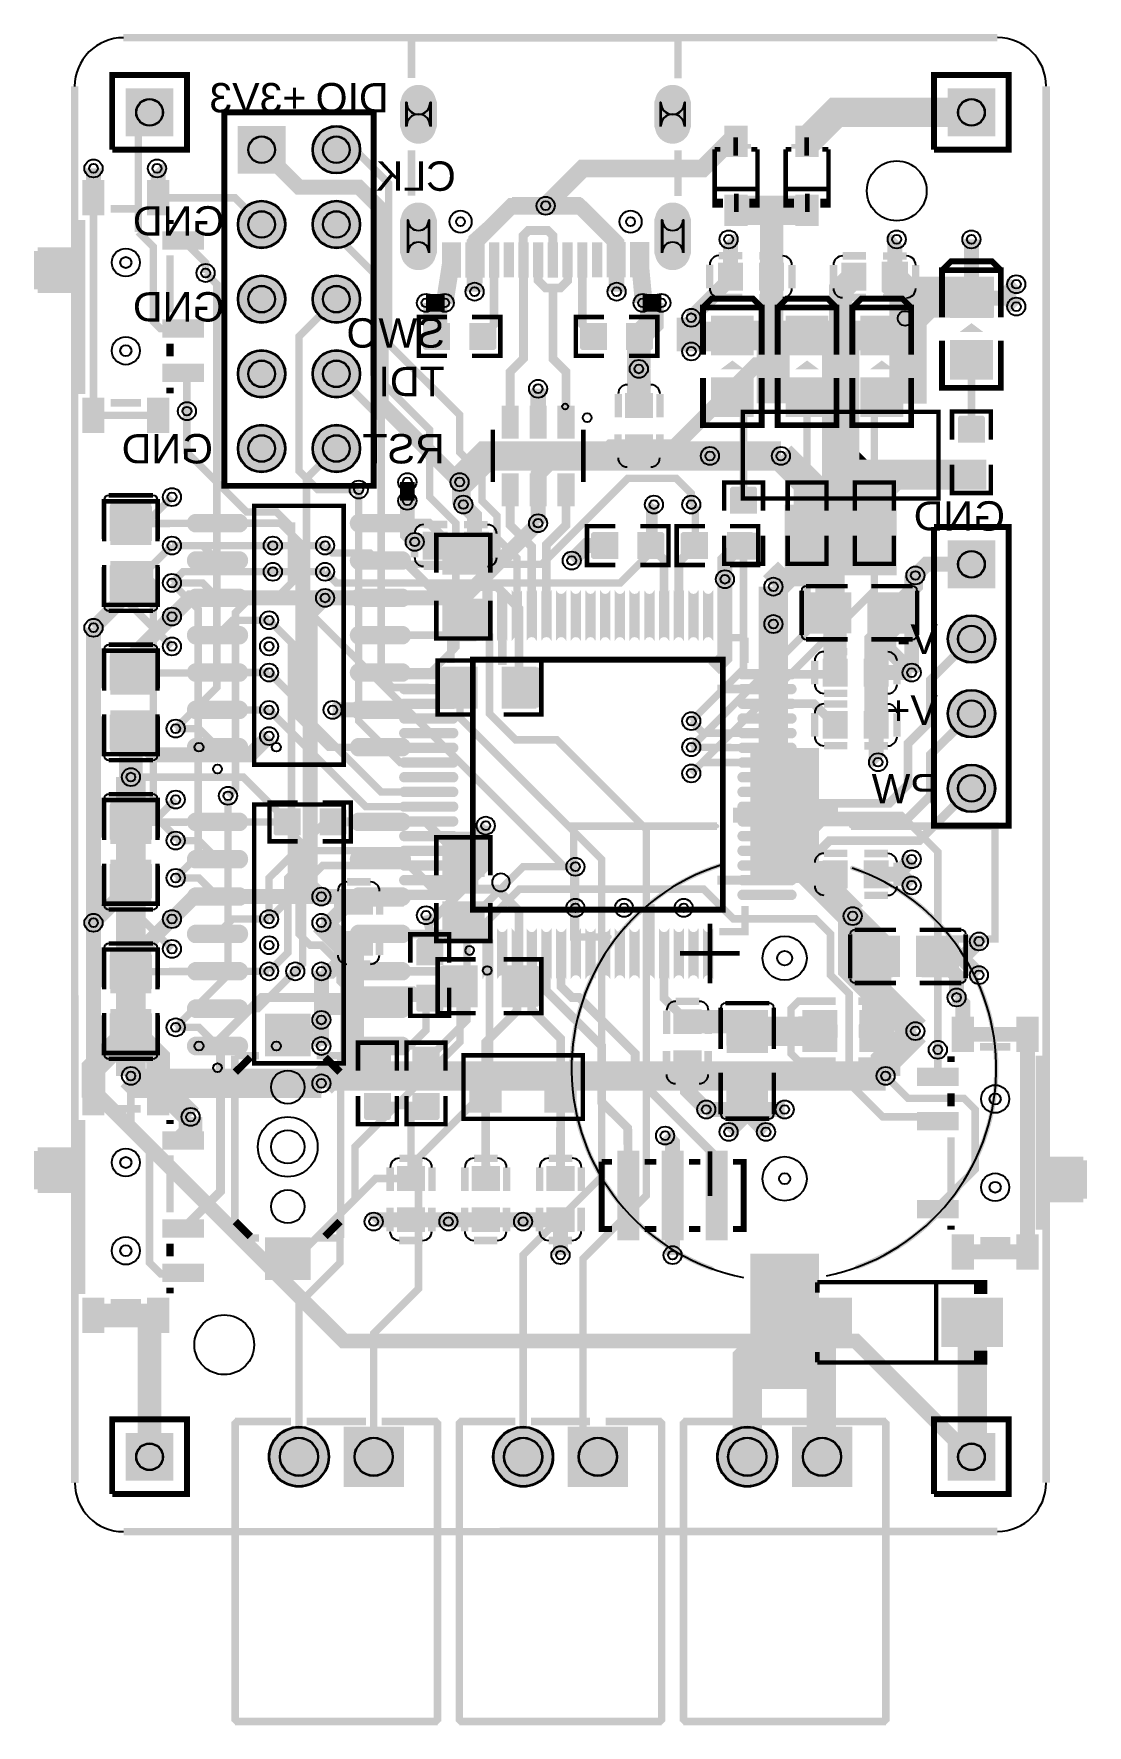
# Model space of a CAD drawing. Header units: millimetres. Extents: x 31.6 to 67.4, y 31.5 to 89.
import ezdxf

# ---------------------------------------------------------------- set-up
doc = ezdxf.new("R2010")
doc.units = ezdxf.units.MM
for name, color, linetype, true_color in [('BoardOutLine', 7, 'Continuous', 0xff00ff), ('BottomLayer', 7, 'Continuous', 0x0000ff), ('BottomPasteMaskLayer', 7, 'Continuous', 0x800000), ('BottomSilkLayer', 7, 'Continuous', 0x66cc33), ('BottomSolderMaskLayer', 7, 'Continuous', 0xaa00ff), ('Document', 7, 'Continuous', 0xffffff), ('Hole', 7, 'Continuous', 0x222222), ('Inner1', 7, 'Continuous', 0x999966), ('Inner2', 7, 'Continuous', 0x008000), ('Multi-Layer', 7, 'Continuous', 0xc0c0c0), ('TopLayer', 7, 'Continuous', 0xff0000), ('TopPasteMaskLayer', 7, 'Continuous', 0x808080), ('TopSilkLayer', 7, 'Continuous', 0xffcc00), ('TopSolderMaskLayer', 7, 'Continuous', 0x800080)]:
    doc.layers.add(name, color=color, linetype=linetype, true_color=true_color)
doc.styles.get("Standard").update_dxf_attribs({"font": 'arial.ttf'})

msp = doc.modelspace()

# ---------------------------------------------------------------- texts
at = {"layer": 'BottomSilkLayer', "text_generation_flag": 2}
for s, p in [('+3V3', (40.894, 86.36)), ('DIO', (43.688, 86.36)), ('CLK', (45.974, 83.693)), ('GND', (38.1, 82.169)), ('GND', (38.1, 79.248)), ('SWO', (45.593, 78.359)), ('TDI', (45.593, 76.708)), ('GND', (37.719, 74.422)), ('RST', (45.593, 74.422)), ('GND', (64.643, 72.136)), ('V-', (62.357, 67.945)), ('V+', (62.357, 65.532)), ('PW', (62.357, 62.865))]:
    msp.add_text(s, height=1, dxfattribs=at).set_placement(p)

# ---------------------------------------------------------------- hatches: boundary and pattern name
at = {"layer": 'BottomLayer'}
for points in [[(56.072, 78.124), (56.072, 79.425), (54.672, 79.425), (54.672, 78.124)], [(58.612, 78.124), (58.612, 79.425), (57.212, 79.425), (57.212, 78.124)], [(61.152, 78.124), (61.152, 79.425), (59.752, 79.425), (59.752, 78.124)], [(56.072, 76.024), (56.072, 77.324), (54.672, 77.324), (54.672, 76.024)], [(58.612, 76.024), (58.612, 77.324), (57.212, 77.324), (57.212, 76.024)], [(61.152, 76.024), (61.152, 77.324), (59.752, 77.324), (59.752, 76.024)], [(35.6, 71.669), (34.25, 71.669), (34.25, 73.079), (35.6, 73.079)], [(56.185, 72.74), (55.321, 72.74), (55.321, 73.547), (56.185, 73.547)], [(58.344, 72.74), (57.48, 72.74), (57.48, 73.547), (58.344, 73.547)], [(60.63, 72.74), (59.766, 72.74), (59.766, 73.547), (60.63, 73.547)], [(38.603, 72.677, -0.785398), (38.603, 72.103), (37.139, 72.103, -0.785398), (37.139, 72.677)], [(44.141, 72.677, -0.785398), (44.141, 72.103), (42.677, 72.103, -0.785398), (42.677, 72.677)], [(56.185, 72.04), (55.321, 72.04), (55.321, 71.234), (56.185, 71.234)], [(58.344, 72.04), (57.48, 72.04), (57.48, 71.234), (58.344, 71.234)], [(60.63, 72.04), (59.766, 72.04), (59.766, 71.234), (60.63, 71.234)], [(38.603, 71.407, -0.785398), (38.603, 70.833), (37.139, 70.833, -0.785398), (37.139, 71.407)], [(44.141, 71.407, -0.785398), (44.141, 70.833), (42.677, 70.833, -0.785398), (42.677, 71.407)], [(46.917, 70.665), (45.54, 70.665), (45.54, 71.797), (46.917, 71.797)], [(35.6, 71.079), (34.25, 71.079), (34.25, 69.669), (35.6, 69.669)], [(38.603, 70.137, -0.785398), (38.603, 69.563), (37.139, 69.563, -0.785398), (37.139, 70.137)], [(44.141, 70.137, -0.785398), (44.141, 69.563), (42.677, 69.563, -0.785398), (42.677, 70.137)], [(46.917, 69.797), (45.54, 69.797), (45.54, 68.665), (46.917, 68.665)], [(38.603, 68.867, -0.785398), (38.603, 68.293), (37.139, 68.293, -0.785398), (37.139, 68.867)], [(44.141, 68.867, -0.785398), (44.141, 68.293), (42.677, 68.293, -0.785398), (42.677, 68.867)], [(34.237, 66.728), (35.614, 66.728), (35.614, 67.86), (34.237, 67.86)], [(38.603, 67.597, -0.785398), (38.603, 67.023), (37.139, 67.023, -0.785398), (37.139, 67.597)], [(44.141, 67.597, -0.785398), (44.141, 67.023), (42.677, 67.023, -0.785398), (42.677, 67.597)], [(46.683, 67.491), (46.683, 66.114), (45.551, 66.114), (45.551, 67.491)], [(47.551, 67.491), (47.551, 66.114), (48.683, 66.114), (48.683, 67.491)], [(38.603, 66.327, -0.785398), (38.603, 65.753), (37.139, 65.753, -0.785398), (37.139, 66.327)], [(44.141, 66.327, -0.785398), (44.141, 65.753), (42.677, 65.753, -0.785398), (42.677, 66.327)], [(34.237, 65.86), (35.614, 65.86), (35.614, 64.728), (34.237, 64.728)], [(38.603, 65.057, -0.785398), (38.603, 64.483), (37.139, 64.483, -0.785398), (37.139, 65.057)], [(44.141, 65.057, -0.785398), (44.141, 64.483), (42.677, 64.483, -0.785398), (42.677, 65.057)], [(58.3, 60.198), (58.3, 64.698), (56, 64.698), (56, 60.198)], [(35.6, 61.509), (34.25, 61.509), (34.25, 62.919), (35.6, 62.919)], [(38.603, 62.517, -0.785398), (38.603, 61.943), (37.139, 61.943, -0.785398), (37.139, 62.517)], [(44.141, 62.517, -0.785398), (44.141, 61.943), (42.677, 61.943, -0.785398), (42.677, 62.517)], [(38.603, 61.247, -0.785398), (38.603, 60.673), (37.139, 60.673, -0.785398), (37.139, 61.247)], [(44.141, 61.247, -0.785398), (44.141, 60.673), (42.677, 60.673, -0.785398), (42.677, 61.247)], [(46.917, 60.378), (45.54, 60.378), (45.54, 61.51), (46.917, 61.51)], [(35.6, 60.919), (34.25, 60.919), (34.25, 59.509), (35.6, 59.509)], [(38.603, 59.977, -0.785398), (38.603, 59.403), (37.139, 59.403, -0.785398), (37.139, 59.977)], [(44.141, 59.977, -0.785398), (44.141, 59.403), (42.677, 59.403, -0.785398), (42.677, 59.977)], [(46.917, 59.51), (45.54, 59.51), (45.54, 58.378), (46.917, 58.378)], [(38.603, 58.707, -0.785398), (38.603, 58.133), (37.139, 58.133, -0.785398), (37.139, 58.707)], [(44.141, 58.707, -0.785398), (44.141, 58.133), (42.677, 58.133, -0.785398), (42.677, 58.707)], [(34.237, 56.568), (35.614, 56.568), (35.614, 57.7), (34.237, 57.7)], [(38.603, 57.437, -0.785398), (38.603, 56.863), (37.139, 56.863, -0.785398), (37.139, 57.437)], [(44.141, 57.437, -0.785398), (44.141, 56.863), (42.677, 56.863, -0.785398), (42.677, 57.437)], [(46.683, 57.331), (46.683, 55.954), (45.551, 55.954), (45.551, 57.331)], [(47.551, 57.331), (47.551, 55.954), (48.683, 55.954), (48.683, 57.331)], [(38.603, 56.167, -0.785398), (38.603, 55.593), (37.139, 55.593, -0.785398), (37.139, 56.167)], [(44.141, 56.167, -0.785398), (44.141, 55.593), (42.677, 55.593, -0.785398), (42.677, 56.167)], [(34.237, 55.7), (35.614, 55.7), (35.614, 54.568), (34.237, 54.568)], [(38.603, 54.897, -0.785398), (38.603, 54.323), (37.139, 54.323, -0.785398), (37.139, 54.897)], [(44.141, 54.897, -0.785398), (44.141, 54.323), (42.677, 54.323, -0.785398), (42.677, 54.897)], [(58.3, 42.998), (58.3, 47.498), (56, 47.498), (56, 42.998)]]:
    msp.add_hatch(color=256, dxfattribs=at).paths.add_polyline_path(points)
at = {"layer": 'BottomPasteMaskLayer'}
for points in [[(56.072, 78.124), (56.072, 79.425), (54.672, 79.425), (54.672, 78.124)], [(58.612, 78.124), (58.612, 79.425), (57.212, 79.425), (57.212, 78.124)], [(61.152, 78.124), (61.152, 79.425), (59.752, 79.425), (59.752, 78.124)], [(56.072, 76.024), (56.072, 77.324), (54.672, 77.324), (54.672, 76.024)], [(58.612, 76.024), (58.612, 77.324), (57.212, 77.324), (57.212, 76.024)], [(61.152, 76.024), (61.152, 77.324), (59.752, 77.324), (59.752, 76.024)], [(55.353, 72.745), (55.581, 72.745), (55.581, 73.125), (55.911, 73.125), (55.911, 72.745), (56.153, 72.745), (56.203, 72.795), (56.203, 73.585), (56.153, 73.635), (55.353, 73.635), (55.303, 73.585), (55.303, 72.795)], [(57.512, 72.745), (57.74, 72.745), (57.74, 73.125), (58.07, 73.125), (58.07, 72.745), (58.312, 72.745), (58.362, 72.795), (58.362, 73.585), (58.312, 73.635), (57.512, 73.635), (57.462, 73.585), (57.462, 72.795)], [(59.798, 72.745), (60.026, 72.745), (60.026, 73.125), (60.356, 73.125), (60.356, 72.745), (60.598, 72.745), (60.648, 72.795), (60.648, 73.585), (60.598, 73.635), (59.798, 73.635), (59.748, 73.585), (59.748, 72.795)], [(35.545, 73.049), (34.265, 73.049), (34.215, 72.999), (34.215, 71.849), (34.265, 71.799), (34.675, 71.794), (34.675, 72.244), (35.125, 72.244), (35.125, 71.804), (35.545, 71.799), (35.595, 71.849), (35.595, 72.999)], [(38.603, 72.677, -0.785398), (38.603, 72.103), (37.139, 72.103, -0.785398), (37.139, 72.677)], [(44.141, 72.677, -0.785398), (44.141, 72.103), (42.677, 72.103, -0.785398), (42.677, 72.677)], [(46.868, 71.931), (45.588, 71.931), (45.538, 71.881), (45.538, 70.731), (45.588, 70.681), (45.998, 70.676), (45.998, 71.126), (46.448, 71.126), (46.448, 70.686), (46.868, 70.681), (46.918, 70.731), (46.918, 71.881)], [(55.303, 71.195), (55.303, 71.995), (55.353, 72.045), (55.581, 72.045), (55.581, 71.675), (55.911, 71.675), (55.911, 72.045), (56.153, 72.045), (56.203, 71.995), (56.203, 71.195), (56.153, 71.145), (55.353, 71.145)], [(57.462, 71.195), (57.462, 71.995), (57.512, 72.045), (57.74, 72.045), (57.74, 71.675), (58.07, 71.675), (58.07, 72.045), (58.312, 72.045), (58.362, 71.995), (58.362, 71.195), (58.312, 71.145), (57.512, 71.145)], [(59.748, 71.195), (59.748, 71.995), (59.798, 72.045), (60.026, 72.045), (60.026, 71.675), (60.356, 71.675), (60.356, 72.045), (60.598, 72.045), (60.648, 71.995), (60.648, 71.195), (60.598, 71.145), (59.798, 71.145)], [(38.603, 71.407, -0.785398), (38.603, 70.833), (37.139, 70.833, -0.785398), (37.139, 71.407)], [(44.141, 71.407, -0.785398), (44.141, 70.833), (42.677, 70.833, -0.785398), (42.677, 71.407)], [(35.545, 70.899), (35.125, 70.899), (35.125, 70.454), (34.675, 70.454), (34.675, 70.894), (34.265, 70.899), (34.215, 70.849), (34.215, 69.699), (34.265, 69.649), (35.545, 69.649), (35.595, 69.699), (35.595, 70.849)], [(38.603, 70.137, -0.785398), (38.603, 69.563), (37.139, 69.563, -0.785398), (37.139, 70.137)], [(44.141, 70.137, -0.785398), (44.141, 69.563), (42.677, 69.563, -0.785398), (42.677, 70.137)], [(46.868, 69.781), (46.448, 69.781), (46.448, 69.336), (45.998, 69.336), (45.998, 69.776), (45.588, 69.781), (45.538, 69.731), (45.538, 68.581), (45.588, 68.531), (46.868, 68.531), (46.918, 68.581), (46.918, 69.731)], [(38.603, 68.867, -0.785398), (38.603, 68.293), (37.139, 68.293, -0.785398), (37.139, 68.867)], [(44.141, 68.867, -0.785398), (44.141, 68.293), (42.677, 68.293, -0.785398), (42.677, 68.867)], [(34.285, 66.744), (34.705, 66.744), (34.705, 67.189), (35.155, 67.189), (35.155, 66.749), (35.565, 66.744), (35.615, 66.794), (35.615, 67.944), (35.565, 67.994), (34.285, 67.994), (34.235, 67.944), (34.235, 66.794)], [(38.603, 67.597, -0.785398), (38.603, 67.023), (37.139, 67.023, -0.785398), (37.139, 67.597)], [(44.141, 67.597, -0.785398), (44.141, 67.023), (42.677, 67.023, -0.785398), (42.677, 67.597)], [(45.417, 67.442), (45.417, 66.162), (45.467, 66.112), (46.617, 66.112), (46.667, 66.162), (46.672, 66.572), (46.222, 66.572), (46.222, 67.022), (46.662, 67.022), (46.667, 67.442), (46.617, 67.492), (45.467, 67.492)], [(47.567, 67.442), (47.567, 67.022), (48.012, 67.022), (48.012, 66.572), (47.572, 66.572), (47.567, 66.162), (47.617, 66.112), (48.767, 66.112), (48.817, 66.162), (48.817, 67.442), (48.767, 67.492), (47.617, 67.492)], [(38.603, 66.327, -0.785398), (38.603, 65.753), (37.139, 65.753, -0.785398), (37.139, 66.327)], [(44.141, 66.327, -0.785398), (44.141, 65.753), (42.677, 65.753, -0.785398), (42.677, 66.327)], [(34.285, 64.594), (35.565, 64.594), (35.615, 64.644), (35.615, 65.794), (35.565, 65.844), (35.155, 65.849), (35.155, 65.399), (34.705, 65.399), (34.705, 65.839), (34.285, 65.844), (34.235, 65.794), (34.235, 64.644)], [(38.603, 65.057, -0.785398), (38.603, 64.483), (37.139, 64.483, -0.785398), (37.139, 65.057)], [(44.141, 65.057, -0.785398), (44.141, 64.483), (42.677, 64.483, -0.785398), (42.677, 65.057)], [(58.3, 60.198), (58.3, 64.698), (56, 64.698), (56, 60.198)], [(35.545, 62.889), (34.265, 62.889), (34.215, 62.839), (34.215, 61.689), (34.265, 61.639), (34.675, 61.634), (34.675, 62.084), (35.125, 62.084), (35.125, 61.644), (35.545, 61.639), (35.595, 61.689), (35.595, 62.839)], [(38.603, 62.517, -0.785398), (38.603, 61.943), (37.139, 61.943, -0.785398), (37.139, 62.517)], [(44.141, 62.517, -0.785398), (44.141, 61.943), (42.677, 61.943, -0.785398), (42.677, 62.517)], [(46.868, 61.644), (45.588, 61.644), (45.538, 61.594), (45.538, 60.444), (45.588, 60.394), (45.998, 60.389), (45.998, 60.839), (46.448, 60.839), (46.448, 60.399), (46.868, 60.394), (46.918, 60.444), (46.918, 61.594)], [(38.603, 61.247, -0.785398), (38.603, 60.673), (37.139, 60.673, -0.785398), (37.139, 61.247)], [(44.141, 61.247, -0.785398), (44.141, 60.673), (42.677, 60.673, -0.785398), (42.677, 61.247)], [(35.545, 60.739), (35.125, 60.739), (35.125, 60.294), (34.675, 60.294), (34.675, 60.734), (34.265, 60.739), (34.215, 60.689), (34.215, 59.539), (34.265, 59.489), (35.545, 59.489), (35.595, 59.539), (35.595, 60.689)], [(38.603, 59.977, -0.785398), (38.603, 59.403), (37.139, 59.403, -0.785398), (37.139, 59.977)], [(44.141, 59.977, -0.785398), (44.141, 59.403), (42.677, 59.403, -0.785398), (42.677, 59.977)], [(46.868, 59.494), (46.448, 59.494), (46.448, 59.049), (45.998, 59.049), (45.998, 59.489), (45.588, 59.494), (45.538, 59.444), (45.538, 58.294), (45.588, 58.244), (46.868, 58.244), (46.918, 58.294), (46.918, 59.444)], [(38.603, 58.707, -0.785398), (38.603, 58.133), (37.139, 58.133, -0.785398), (37.139, 58.707)], [(44.141, 58.707, -0.785398), (44.141, 58.133), (42.677, 58.133, -0.785398), (42.677, 58.707)], [(34.285, 56.584), (34.705, 56.584), (34.705, 57.029), (35.155, 57.029), (35.155, 56.589), (35.565, 56.584), (35.615, 56.634), (35.615, 57.784), (35.565, 57.834), (34.285, 57.834), (34.235, 57.784), (34.235, 56.634)], [(38.603, 57.437, -0.785398), (38.603, 56.863), (37.139, 56.863, -0.785398), (37.139, 57.437)], [(44.141, 57.437, -0.785398), (44.141, 56.863), (42.677, 56.863, -0.785398), (42.677, 57.437)], [(45.417, 57.282), (45.417, 56.002), (45.467, 55.952), (46.617, 55.952), (46.667, 56.002), (46.672, 56.412), (46.222, 56.412), (46.222, 56.862), (46.662, 56.862), (46.667, 57.282), (46.617, 57.332), (45.467, 57.332)], [(47.567, 57.282), (47.567, 56.862), (48.012, 56.862), (48.012, 56.412), (47.572, 56.412), (47.567, 56.002), (47.617, 55.952), (48.767, 55.952), (48.817, 56.002), (48.817, 57.282), (48.767, 57.332), (47.617, 57.332)], [(38.603, 56.167, -0.785398), (38.603, 55.593), (37.139, 55.593, -0.785398), (37.139, 56.167)], [(44.141, 56.167, -0.785398), (44.141, 55.593), (42.677, 55.593, -0.785398), (42.677, 56.167)], [(34.285, 54.434), (35.565, 54.434), (35.615, 54.484), (35.615, 55.634), (35.565, 55.684), (35.155, 55.689), (35.155, 55.239), (34.705, 55.239), (34.705, 55.679), (34.285, 55.684), (34.235, 55.634), (34.235, 54.484)], [(38.603, 54.897, -0.785398), (38.603, 54.323), (37.139, 54.323, -0.785398), (37.139, 54.897)], [(44.141, 54.897, -0.785398), (44.141, 54.323), (42.677, 54.323, -0.785398), (42.677, 54.897)], [(58.3, 42.998), (58.3, 47.498), (56, 47.498), (56, 42.998)]]:
    msp.add_hatch(color=256, dxfattribs=at).paths.add_polyline_path(points)
at = {"layer": 'BottomSilkLayer'}
for points in [[(55.772, 77.624), (54.972, 77.624), (55.372, 77.924)], [(58.312, 77.624), (57.512, 77.624), (57.912, 77.924)], [(60.852, 77.624), (60.052, 77.624), (60.452, 77.924)]]:
    msp.add_hatch(color=256, dxfattribs=at).paths.add_polyline_path(points)
at = {"layer": 'BottomSolderMaskLayer'}
for points in [[(34.747, 87.173), (34.747, 85.547), (36.373, 85.547), (36.373, 87.173)], [(45.328, 85.885, -0.785398), (44.077, 85.885), (44.077, 86.706, -0.785398), (45.328, 86.706)], [(53.968, 85.885, -0.785398), (52.717, 85.885), (52.717, 86.706, -0.785398), (53.968, 86.706)], [(62.687, 87.173), (62.687, 85.547), (64.313, 85.547), (64.313, 87.173)], [(40.183, 85.903), (40.183, 84.277), (38.557, 84.277), (38.557, 85.903)], [(41.097, 85.09, 1), (42.723, 85.09, 1)], [(38.557, 82.55, 1), (40.183, 82.55, 1)], [(41.097, 82.55, 1), (42.723, 82.55, 1)], [(45.328, 81.583, -0.785398), (44.077, 81.583), (44.077, 82.708, -0.785398), (45.328, 82.708)], [(53.968, 81.583, -0.785398), (52.717, 81.583), (52.717, 82.708, -0.785398), (53.968, 82.708)], [(38.557, 80.01, 1), (40.183, 80.01, 1)], [(41.097, 80.01, 1), (42.723, 80.01, 1)], [(56.099, 78.101), (56.099, 79.448), (54.645, 79.448), (54.645, 78.101)], [(58.639, 78.101), (58.639, 79.448), (57.185, 79.448), (57.185, 78.101)], [(61.179, 78.101), (61.179, 79.448), (59.725, 79.448), (59.725, 78.101)], [(38.557, 77.47, 1), (40.183, 77.47, 1)], [(41.097, 77.47, 1), (42.723, 77.47, 1)], [(56.099, 76), (56.099, 77.348), (54.645, 77.348), (54.645, 76)], [(58.639, 76), (58.639, 77.348), (57.185, 77.348), (57.185, 76)], [(61.179, 76), (61.179, 77.348), (59.725, 77.348), (59.725, 76)], [(38.557, 74.93, 1), (40.183, 74.93, 1)], [(41.097, 74.93, 1), (42.723, 74.93, 1)], [(35.624, 71.643), (34.226, 71.643), (34.226, 73.106), (35.624, 73.106)], [(56.212, 72.716), (55.294, 72.716), (55.294, 73.57), (56.212, 73.57)], [(58.371, 72.716), (57.453, 72.716), (57.453, 73.57), (58.371, 73.57)], [(60.657, 72.716), (59.739, 72.716), (59.739, 73.57), (60.657, 73.57)], [(38.668, 72.703, -0.785398), (38.668, 72.078), (37.074, 72.078, -0.785398), (37.074, 72.703)], [(44.206, 72.703, -0.785398), (44.206, 72.078), (42.612, 72.078, -0.785398), (42.612, 72.703)], [(56.212, 72.064), (55.294, 72.064), (55.294, 71.21), (56.212, 71.21)], [(58.371, 72.064), (57.453, 72.064), (57.453, 71.21), (58.371, 71.21)], [(60.657, 72.064), (59.739, 72.064), (59.739, 71.21), (60.657, 71.21)], [(38.668, 71.433, -0.785398), (38.668, 70.808), (37.074, 70.808, -0.785398), (37.074, 71.433)], [(44.206, 71.433, -0.785398), (44.206, 70.808), (42.612, 70.808, -0.785398), (42.612, 71.433)], [(46.947, 70.644), (45.509, 70.644), (45.509, 71.818), (46.947, 71.818)], [(62.687, 70.18), (62.687, 71.806), (64.313, 71.806), (64.313, 70.18)], [(35.624, 71.106), (34.226, 71.106), (34.226, 69.643), (35.624, 69.643)], [(38.668, 70.163, -0.785398), (38.668, 69.538), (37.074, 69.538, -0.785398), (37.074, 70.163)], [(44.206, 70.163, -0.785398), (44.206, 69.538), (42.612, 69.538, -0.785398), (42.612, 70.163)], [(46.947, 69.818), (45.509, 69.818), (45.509, 68.644), (46.947, 68.644)], [(62.687, 68.453, 1), (64.313, 68.453, 1)], [(38.668, 68.893, -0.785398), (38.668, 68.268), (37.074, 68.268, -0.785398), (37.074, 68.893)], [(44.206, 68.893, -0.785398), (44.206, 68.268), (42.612, 68.268, -0.785398), (42.612, 68.893)], [(34.206, 66.707), (35.644, 66.707), (35.644, 67.881), (34.206, 67.881)], [(38.668, 67.623, -0.785398), (38.668, 66.998), (37.074, 66.998, -0.785398), (37.074, 67.623)], [(44.206, 67.623, -0.785398), (44.206, 66.998), (42.612, 66.998, -0.785398), (42.612, 67.623)], [(46.709, 67.516), (46.709, 66.088), (45.525, 66.088), (45.525, 67.516)], [(47.525, 67.516), (47.525, 66.088), (48.709, 66.088), (48.709, 67.516)], [(62.687, 65.913, 1), (64.313, 65.913, 1)], [(38.668, 66.353, -0.785398), (38.668, 65.728), (37.074, 65.728, -0.785398), (37.074, 66.353)], [(44.206, 66.353, -0.785398), (44.206, 65.728), (42.612, 65.728, -0.785398), (42.612, 66.353)], [(34.206, 65.881), (35.644, 65.881), (35.644, 64.707), (34.206, 64.707)], [(38.668, 65.083, -0.785398), (38.668, 64.458), (37.074, 64.458, -0.785398), (37.074, 65.083)], [(44.206, 65.083, -0.785398), (44.206, 64.458), (42.612, 64.458, -0.785398), (42.612, 65.083)], [(58.313, 60.148), (58.313, 64.748), (55.987, 64.748), (55.987, 60.148)], [(62.687, 63.373, 1), (64.313, 63.373, 1)], [(35.624, 61.483), (34.226, 61.483), (34.226, 62.946), (35.624, 62.946)], [(38.668, 62.543, -0.785398), (38.668, 61.918), (37.074, 61.918, -0.785398), (37.074, 62.543)], [(44.206, 62.543, -0.785398), (44.206, 61.918), (42.612, 61.918, -0.785398), (42.612, 62.543)], [(38.668, 61.273, -0.785398), (38.668, 60.648), (37.074, 60.648, -0.785398), (37.074, 61.273)], [(44.206, 61.273, -0.785398), (44.206, 60.648), (42.612, 60.648, -0.785398), (42.612, 61.273)], [(46.947, 60.357), (45.509, 60.357), (45.509, 61.531), (46.947, 61.531)], [(35.624, 60.946), (34.226, 60.946), (34.226, 59.483), (35.624, 59.483)], [(38.668, 60.003, -0.785398), (38.668, 59.378), (37.074, 59.378, -0.785398), (37.074, 60.003)], [(44.206, 60.003, -0.785398), (44.206, 59.378), (42.612, 59.378, -0.785398), (42.612, 60.003)], [(46.947, 59.531), (45.509, 59.531), (45.509, 58.357), (46.947, 58.357)], [(38.668, 58.733, -0.785398), (38.668, 58.108), (37.074, 58.108, -0.785398), (37.074, 58.733)], [(44.206, 58.733, -0.785398), (44.206, 58.108), (42.612, 58.108, -0.785398), (42.612, 58.733)], [(34.206, 56.547), (35.644, 56.547), (35.644, 57.721), (34.206, 57.721)], [(38.668, 57.463, -0.785398), (38.668, 56.838), (37.074, 56.838, -0.785398), (37.074, 57.463)], [(44.206, 57.463, -0.785398), (44.206, 56.838), (42.612, 56.838, -0.785398), (42.612, 57.463)], [(46.709, 57.356), (46.709, 55.928), (45.525, 55.928), (45.525, 57.356)], [(47.525, 57.356), (47.525, 55.928), (48.709, 55.928), (48.709, 57.356)], [(38.668, 56.193, -0.785398), (38.668, 55.568), (37.074, 55.568, -0.785398), (37.074, 56.193)], [(44.206, 56.193, -0.785398), (44.206, 55.568), (42.612, 55.568, -0.785398), (42.612, 56.193)], [(34.206, 55.721), (35.644, 55.721), (35.644, 54.547), (34.206, 54.547)], [(38.668, 54.923, -0.785398), (38.668, 54.298), (37.074, 54.298, -0.785398), (37.074, 54.923)], [(44.206, 54.923, -0.785398), (44.206, 54.298), (42.612, 54.298, -0.785398), (42.612, 54.923)], [(58.313, 42.948), (58.313, 47.548), (55.987, 47.548), (55.987, 42.948)], [(34.747, 41.453), (34.747, 39.827), (36.373, 39.827), (36.373, 41.453)], [(39.615, 40.64, 1), (41.665, 40.64, 1)], [(44.205, 41.665), (42.155, 41.665), (42.155, 39.615), (44.205, 39.615)], [(47.235, 40.64, 1), (49.285, 40.64, 1)], [(51.826, 41.665), (49.775, 41.665), (49.775, 39.615), (51.826, 39.615)], [(54.855, 40.64, 1), (56.906, 40.64, 1)], [(59.446, 41.665), (57.395, 41.665), (57.395, 39.615), (59.446, 39.615)], [(62.687, 41.453), (62.687, 39.827), (64.313, 39.827), (64.313, 41.453)]]:
    msp.add_hatch(color=256, dxfattribs=at).paths.add_polyline_path(points)
at = {"layer": 'Document'}
for points in [[(54.969, 85.284), (56.009, 85.284), (56.009, 85.128), (54.969, 85.128)], [(55.409, 85.516), (55.565, 85.516), (55.565, 84.892), (55.409, 84.892)], [(57.382, 85.284), (58.422, 85.284), (58.422, 85.128), (57.382, 85.128)], [(57.822, 85.516), (57.978, 85.516), (57.978, 84.892), (57.822, 84.892)], [(55.429, 82.976), (55.585, 82.976), (55.585, 83.6), (55.429, 83.6)], [(57.842, 82.976), (57.998, 82.976), (57.998, 83.6), (57.842, 83.6)], [(33.236, 81.65), (33.236, 80.342), (31.74, 80.342), (31.74, 81.65), (31.886, 81.65)], [(56.88, 64.258), (56.88, 60.688), (57.39, 60.688), (57.39, 64.258)], [(58.96, 62.718), (55.39, 62.718), (55.39, 62.208), (58.96, 62.208)], [(54.85, 62.163), (49.98, 62.163), (49.967, 62.162), (49.955, 62.158), (49.943, 62.153), (49.932, 62.145), (49.923, 62.136), (49.915, 62.125), (49.91, 62.114), (49.906, 62.101), (49.905, 62.088), (49.905, 59.358), (49.905, 58.318), (49.906, 58.305), (49.91, 58.292), (49.915, 58.28), (49.923, 58.27), (49.932, 58.26), (49.943, 58.253), (49.955, 58.247), (49.967, 58.244), (49.98, 58.243), (51.2, 58.243), (51.213, 58.244), (51.225, 58.247), (51.236, 58.252), (51.246, 58.259), (51.255, 58.267), (51.263, 58.277), (51.269, 58.288), (51.273, 58.3), (51.275, 58.312), (51.275, 58.324), (51.273, 58.336), (51.269, 58.348), (51.263, 58.359), (51.255, 58.369), (51.246, 58.377), (51.236, 58.384), (51.225, 58.389), (51.213, 58.392), (51.2, 58.393), (50.055, 58.393), (50.055, 59.358), (50.055, 62.013), (54.85, 62.013), (54.863, 62.014), (54.875, 62.017), (54.886, 62.022), (54.896, 62.029), (54.905, 62.037), (54.913, 62.047), (54.919, 62.058), (54.923, 62.07), (54.925, 62.082), (54.925, 62.094), (54.923, 62.106), (54.919, 62.118), (54.913, 62.129), (54.905, 62.139), (54.896, 62.147), (54.886, 62.154), (54.875, 62.159), (54.863, 62.162), (54.85, 62.163)], [(64.3, 58.173), (64.313, 58.174), (64.326, 58.177), (64.338, 58.183), (64.348, 58.19), (64.358, 58.2), (64.365, 58.21), (64.371, 58.222), (64.374, 58.235), (64.375, 58.248), (64.375, 62.088), (64.374, 62.101), (64.371, 62.114), (64.365, 62.125), (64.358, 62.136), (64.348, 62.145), (64.338, 62.153), (64.326, 62.158), (64.313, 62.162), (64.3, 62.163), (59.41, 62.163), (59.397, 62.162), (59.385, 62.158), (59.373, 62.153), (59.363, 62.145), (59.353, 62.136), (59.346, 62.125), (59.341, 62.113), (59.337, 62.101), (59.336, 62.088), (59.337, 62.075), (59.341, 62.062), (59.346, 62.051), (59.353, 62.04), (59.363, 62.031), (59.373, 62.023), (59.385, 62.018), (59.397, 62.014), (59.41, 62.013), (64.225, 62.013), (64.225, 58.323), (62.856, 58.323), (62.843, 58.322), (62.831, 58.318), (62.819, 58.313), (62.808, 58.305), (62.799, 58.296), (62.791, 58.285), (62.786, 58.274), (62.783, 58.261), (62.781, 58.248), (62.781, 58.226), (62.783, 58.213), (62.786, 58.201), (62.792, 58.189), (62.799, 58.178), (62.809, 58.169), (62.819, 58.162), (62.831, 58.156), (62.843, 58.153), (62.856, 58.152), (62.871, 58.153), (62.884, 58.157), (62.897, 58.164), (62.908, 58.173), (64.3, 58.173)], [(54.698, 47.11), (54.584, 47.153), (54.471, 47.197), (54.359, 47.243), (54.248, 47.292), (54.137, 47.342), (54.027, 47.394), (53.919, 47.447), (53.811, 47.503), (53.704, 47.56), (53.598, 47.62), (53.493, 47.681), (53.389, 47.743), (53.287, 47.808), (53.185, 47.874), (53.084, 47.942), (52.985, 48.012), (52.887, 48.083), (52.79, 48.156), (52.694, 48.231), (52.6, 48.307), (52.507, 48.385), (52.415, 48.464), (52.324, 48.545), (52.235, 48.627), (52.148, 48.711), (52.062, 48.797), (51.977, 48.883), (51.894, 48.972), (51.812, 49.061), (51.732, 49.152), (51.653, 49.245), (51.576, 49.338), (51.5, 49.433), (51.426, 49.53), (51.354, 49.627), (51.284, 49.726), (51.215, 49.826), (51.147, 49.927), (51.082, 50.029), (51.018, 50.132), (50.956, 50.236), (50.896, 50.342), (50.837, 50.448), (50.781, 50.555), (50.726, 50.663), (50.673, 50.773), (50.622, 50.883), (50.573, 50.994), (50.525, 51.105), (50.48, 51.218), (50.436, 51.331), (50.395, 51.445), (50.355, 51.56), (50.317, 51.675), (50.281, 51.791), (50.248, 51.907), (50.216, 52.025), (50.186, 52.142), (50.158, 52.26), (50.132, 52.379), (50.108, 52.498), (50.086, 52.617), (50.067, 52.737), (50.049, 52.857), (50.033, 52.977), (50.019, 53.098), (50.008, 53.218), (49.998, 53.339), (49.991, 53.46), (49.985, 53.582), (49.981, 53.703), (49.98, 53.824), (49.981, 53.946), (49.983, 54.067), (49.988, 54.188), (49.995, 54.309), (50.004, 54.43), (50.015, 54.551), (50.028, 54.672), (50.042, 54.792), (50.059, 54.912), (50.078, 55.032), (50.1, 55.152), (50.123, 55.271), (50.148, 55.39), (50.175, 55.508), (50.204, 55.626), (50.235, 55.743), (50.268, 55.86), (50.303, 55.976), (50.34, 56.091), (50.379, 56.206), (50.42, 56.321), (50.463, 56.434), (50.507, 56.547), (50.554, 56.659), (50.602, 56.77), (50.653, 56.881), (50.705, 56.99), (50.759, 57.099), (50.815, 57.206), (50.873, 57.313), (50.932, 57.419), (50.994, 57.523), (51.057, 57.627), (51.122, 57.73), (51.188, 57.831), (51.256, 57.931), (51.326, 58.031), (51.398, 58.129), (51.471, 58.225), (51.546, 58.321), (51.623, 58.415), (51.701, 58.508), (51.78, 58.599), (51.861, 58.69), (51.944, 58.778), (52.028, 58.866), (52.114, 58.952), (52.201, 59.036), (52.29, 59.119), (52.379, 59.201), (52.471, 59.281), (52.563, 59.359), (52.657, 59.436), (52.752, 59.511), (52.849, 59.585), (52.947, 59.657), (53.045, 59.727), (53.146, 59.796), (53.247, 59.863), (53.349, 59.928), (53.452, 59.991), (53.557, 60.053), (53.662, 60.113), (53.769, 60.171), (53.876, 60.227), (53.985, 60.282), (54.094, 60.334), (54.204, 60.385), (54.315, 60.434), (54.427, 60.481), (54.54, 60.526), (54.653, 60.569), (54.767, 60.611), (54.882, 60.65), (54.998, 60.687), (55.009, 60.692), (55.02, 60.699), (55.029, 60.707), (55.037, 60.716), (55.043, 60.727), (55.047, 60.739), (55.05, 60.751), (55.05, 60.763), (55.048, 60.776), (55.045, 60.787), (55.039, 60.798), (55.032, 60.808), (55.023, 60.817), (55.012, 60.824), (55.001, 60.829), (54.989, 60.833), (54.977, 60.834), (54.965, 60.833), (54.953, 60.831), (54.836, 60.793), (54.721, 60.753), (54.606, 60.712), (54.492, 60.668), (54.378, 60.623), (54.265, 60.576), (54.153, 60.527), (54.042, 60.476), (53.932, 60.423), (53.823, 60.368), (53.714, 60.312), (53.607, 60.254), (53.501, 60.194), (53.395, 60.132), (53.291, 60.068), (53.187, 60.003), (53.085, 59.936), (52.984, 59.867), (52.884, 59.797), (52.786, 59.725), (52.688, 59.651), (52.592, 59.576), (52.497, 59.499), (52.403, 59.42), (52.311, 59.34), (52.22, 59.259), (52.13, 59.176), (52.042, 59.091), (51.955, 59.005), (51.87, 58.918), (51.786, 58.829), (51.703, 58.739), (51.622, 58.647), (51.543, 58.554), (51.465, 58.46), (51.389, 58.364), (51.315, 58.267), (51.242, 58.169), (51.17, 58.07), (51.101, 57.97), (51.033, 57.868), (50.966, 57.765), (50.902, 57.662), (50.839, 57.557), (50.778, 57.451), (50.719, 57.344), (50.661, 57.236), (50.606, 57.127), (50.552, 57.018), (50.5, 56.907), (50.45, 56.796), (50.401, 56.683), (50.355, 56.57), (50.31, 56.456), (50.268, 56.342), (50.227, 56.227), (50.188, 56.111), (50.152, 55.994), (50.117, 55.877), (50.084, 55.759), (50.053, 55.641), (50.024, 55.522), (49.997, 55.403), (49.972, 55.284), (49.949, 55.163), (49.928, 55.043), (49.909, 54.922), (49.892, 54.801), (49.877, 54.68), (49.865, 54.558), (49.854, 54.437), (49.845, 54.315), (49.838, 54.193), (49.833, 54.071), (49.831, 53.949), (49.83, 53.826), (49.831, 53.704), (49.835, 53.582), (49.84, 53.46), (49.848, 53.338), (49.857, 53.216), (49.869, 53.094), (49.882, 52.973), (49.898, 52.852), (49.916, 52.731), (49.935, 52.61), (49.957, 52.49), (49.981, 52.37), (50.006, 52.251), (50.034, 52.131), (50.064, 52.013), (50.095, 51.895), (50.129, 51.777), (50.164, 51.66), (50.202, 51.544), (50.241, 51.428), (50.283, 51.313), (50.326, 51.199), (50.371, 51.086), (50.418, 50.973), (50.467, 50.861), (50.518, 50.75), (50.571, 50.639), (50.625, 50.53), (50.681, 50.421), (50.74, 50.314), (50.799, 50.207), (50.861, 50.102), (50.925, 49.997), (50.99, 49.894), (51.057, 49.792), (51.125, 49.691), (51.195, 49.591), (51.267, 49.492), (51.341, 49.394), (51.416, 49.298), (51.493, 49.203), (51.571, 49.109), (51.651, 49.016), (51.732, 48.925), (51.815, 48.836), (51.9, 48.747), (51.986, 48.66), (52.073, 48.575), (52.162, 48.491), (52.252, 48.408), (52.343, 48.327), (52.436, 48.248), (52.53, 48.17), (52.626, 48.093), (52.722, 48.019), (52.82, 47.946), (52.92, 47.874), (53.02, 47.804), (53.121, 47.736), (53.224, 47.67), (53.328, 47.605), (53.432, 47.542), (53.538, 47.481), (53.645, 47.422), (53.753, 47.364), (53.861, 47.308), (53.971, 47.254), (54.082, 47.202), (54.193, 47.152), (54.305, 47.103), (54.418, 47.057), (54.532, 47.012), (54.646, 46.969), (54.658, 46.966), (54.671, 46.965), (54.683, 46.966), (54.695, 46.968), (54.707, 46.973), (54.717, 46.98), (54.726, 46.988), (54.734, 46.998), (54.74, 47.008), (54.744, 47.02), (54.747, 47.032), (54.747, 47.045), (54.745, 47.057), (54.741, 47.069), (54.736, 47.08), (54.728, 47.09), (54.719, 47.098), (54.709, 47.105), (54.698, 47.11)], [(64.418, 53.848), (64.417, 53.97), (64.413, 54.093), (64.408, 54.215), (64.401, 54.337), (64.392, 54.459), (64.381, 54.581), (64.367, 54.702), (64.352, 54.824), (64.334, 54.945), (64.315, 55.066), (64.293, 55.186), (64.27, 55.306), (64.244, 55.426), (64.217, 55.545), (64.187, 55.664), (64.156, 55.782), (64.122, 55.899), (64.087, 56.016), (64.049, 56.133), (64.01, 56.249), (63.968, 56.364), (63.925, 56.478), (63.88, 56.592), (63.833, 56.705), (63.784, 56.817), (63.733, 56.928), (63.68, 57.038), (63.625, 57.148), (63.569, 57.256), (63.51, 57.364), (63.45, 57.471), (63.388, 57.576), (63.325, 57.681), (63.259, 57.784), (63.192, 57.886), (63.124, 57.987), (63.053, 58.087), (62.981, 58.186), (62.907, 58.284), (62.831, 58.38), (62.754, 58.475), (62.676, 58.569), (62.595, 58.661), (62.514, 58.752), (62.43, 58.841), (62.346, 58.93), (62.259, 59.016), (62.172, 59.102), (62.082, 59.185), (61.992, 59.268), (61.9, 59.348), (61.807, 59.428), (61.712, 59.505), (61.616, 59.581), (61.519, 59.655), (61.421, 59.728), (61.321, 59.799), (61.22, 59.869), (61.118, 59.936), (61.015, 60.002), (60.911, 60.066), (60.806, 60.129), (60.7, 60.189), (60.593, 60.248), (60.484, 60.305), (60.375, 60.361), (60.265, 60.414), (60.154, 60.465), (60.042, 60.515), (59.93, 60.563), (59.816, 60.609), (59.702, 60.653), (59.587, 60.695), (59.472, 60.735), (59.472, 60.735), (59.459, 60.738), (59.447, 60.739), (59.447, 60.739), (59.434, 60.738), (59.421, 60.734), (59.409, 60.729), (59.398, 60.721), (59.389, 60.712), (59.382, 60.701), (59.376, 60.69), (59.373, 60.677), (59.372, 60.664), (59.373, 60.65), (59.376, 60.637), (59.382, 60.625), (59.39, 60.614), (59.4, 60.605), (59.411, 60.598), (59.424, 60.592), (59.424, 60.592), (59.538, 60.553), (59.653, 60.511), (59.766, 60.467), (59.878, 60.422), (59.99, 60.374), (60.101, 60.325), (60.211, 60.273), (60.32, 60.22), (60.429, 60.165), (60.536, 60.108), (60.642, 60.05), (60.748, 59.989), (60.852, 59.927), (60.955, 59.863), (61.057, 59.797), (61.158, 59.73), (61.258, 59.66), (61.356, 59.589), (61.454, 59.517), (61.55, 59.443), (61.645, 59.367), (61.738, 59.289), (61.83, 59.21), (61.921, 59.129), (62.011, 59.047), (62.099, 58.964), (62.185, 58.878), (62.27, 58.792), (62.354, 58.704), (62.436, 58.614), (62.517, 58.523), (62.596, 58.431), (62.673, 58.337), (62.749, 58.243), (62.823, 58.146), (62.895, 58.049), (62.966, 57.95), (63.035, 57.851), (63.103, 57.75), (63.169, 57.647), (63.233, 57.544), (63.295, 57.44), (63.355, 57.334), (63.414, 57.228), (63.471, 57.121), (63.525, 57.012), (63.579, 56.903), (63.63, 56.793), (63.679, 56.682), (63.726, 56.57), (63.772, 56.458), (63.815, 56.344), (63.857, 56.23), (63.897, 56.115), (63.934, 56), (63.97, 55.884), (64.004, 55.767), (64.036, 55.65), (64.065, 55.532), (64.093, 55.414), (64.119, 55.295), (64.143, 55.176), (64.164, 55.057), (64.184, 54.937), (64.201, 54.817), (64.217, 54.696), (64.23, 54.575), (64.242, 54.455), (64.251, 54.333), (64.258, 54.212), (64.263, 54.091), (64.267, 53.969), (64.268, 53.848), (64.268, 53.848), (64.267, 53.727), (64.263, 53.607), (64.258, 53.486), (64.251, 53.365), (64.242, 53.245), (64.231, 53.125), (64.217, 53.005), (64.202, 52.885), (64.185, 52.765), (64.165, 52.646), (64.144, 52.527), (64.121, 52.409), (64.095, 52.291), (64.068, 52.173), (64.038, 52.056), (64.007, 51.939), (63.973, 51.823), (63.938, 51.708), (63.901, 51.593), (63.862, 51.479), (63.82, 51.365), (63.777, 51.252), (63.732, 51.14), (63.685, 51.029), (63.637, 50.919), (63.586, 50.809), (63.534, 50.7), (63.479, 50.592), (63.423, 50.485), (63.365, 50.379), (63.305, 50.274), (63.244, 50.171), (63.181, 50.068), (63.116, 49.966), (63.049, 49.865), (62.98, 49.766), (62.91, 49.667), (62.839, 49.57), (62.765, 49.474), (62.69, 49.38), (62.613, 49.286), (62.535, 49.194), (62.456, 49.104), (62.374, 49.014), (62.292, 48.926), (62.207, 48.84), (62.122, 48.755), (62.034, 48.671), (61.946, 48.589), (61.856, 48.508), (61.765, 48.429), (61.672, 48.352), (61.578, 48.276), (61.483, 48.201), (61.387, 48.129), (61.289, 48.058), (61.19, 47.988), (61.09, 47.921), (60.989, 47.855), (60.887, 47.79), (60.783, 47.728), (60.679, 47.667), (60.574, 47.608), (60.467, 47.551), (60.36, 47.496), (60.252, 47.442), (60.142, 47.39), (60.032, 47.34), (59.922, 47.292), (59.81, 47.246), (59.698, 47.202), (59.584, 47.16), (59.584, 47.16), (59.573, 47.154), (59.562, 47.147), (59.553, 47.138), (59.545, 47.127), (59.54, 47.115), (59.536, 47.103), (59.535, 47.089), (59.535, 47.089), (59.536, 47.076), (59.54, 47.064), (59.545, 47.052), (59.553, 47.041), (59.562, 47.032), (59.573, 47.025), (59.584, 47.019), (59.597, 47.016), (59.61, 47.014), (59.61, 47.014), (59.623, 47.016), (59.636, 47.019), (59.636, 47.019), (59.75, 47.062), (59.863, 47.106), (59.975, 47.152), (60.087, 47.201), (60.198, 47.251), (60.308, 47.303), (60.417, 47.356), (60.525, 47.412), (60.632, 47.469), (60.739, 47.528), (60.844, 47.589), (60.948, 47.652), (61.051, 47.716), (61.153, 47.783), (61.254, 47.85), (61.354, 47.92), (61.453, 47.991), (61.55, 48.064), (61.646, 48.138), (61.741, 48.214), (61.835, 48.292), (61.927, 48.371), (62.018, 48.452), (62.108, 48.534), (62.196, 48.618), (62.283, 48.703), (62.368, 48.79), (62.452, 48.878), (62.535, 48.967), (62.616, 49.058), (62.695, 49.15), (62.773, 49.244), (62.849, 49.338), (62.924, 49.434), (62.997, 49.532), (63.068, 49.63), (63.138, 49.73), (63.206, 49.83), (63.272, 49.932), (63.337, 50.035), (63.4, 50.139), (63.461, 50.244), (63.521, 50.351), (63.578, 50.458), (63.634, 50.566), (63.688, 50.675), (63.74, 50.785), (63.791, 50.895), (63.839, 51.007), (63.886, 51.119), (63.931, 51.232), (63.973, 51.346), (64.014, 51.461), (64.053, 51.576), (64.09, 51.692), (64.125, 51.808), (64.159, 51.925), (64.19, 52.043), (64.219, 52.161), (64.246, 52.279), (64.272, 52.398), (64.295, 52.518), (64.316, 52.637), (64.335, 52.758), (64.353, 52.878), (64.368, 52.999), (64.381, 53.119), (64.392, 53.241), (64.401, 53.362), (64.408, 53.483), (64.414, 53.605), (64.417, 53.726), (64.418, 53.848)], [(33.236, 51.043), (33.236, 49.735), (31.74, 49.735), (31.74, 51.043), (31.886, 51.043)], [(65.824, 49.415), (65.824, 50.722), (67.32, 50.722), (67.32, 49.415), (67.174, 49.415)], [(56.88, 47.058), (56.88, 43.488), (57.39, 43.488), (57.39, 47.058)], [(58.818, 45.856), (58.818, 44.568), (59.011, 44.568), (59.011, 45.856)], [(58.528, 45.309), (58.528, 45.116), (59.301, 45.116), (59.301, 45.309)], [(63.392, 45.309), (63.392, 45.116), (62.619, 45.116), (62.619, 45.309)], [(45.31, 41.94), (45.36, 41.94), (45.46, 41.84), (45.46, 31.64), (45.36, 31.54), (38.46, 31.54), (38.36, 31.64), (38.36, 41.84), (38.46, 41.94), (38.56, 41.94), (38.56, 31.74), (45.26, 31.74), (45.26, 41.94)], [(52.93, 41.94), (52.98, 41.94), (53.08, 41.84), (53.08, 31.64), (52.98, 31.54), (46.08, 31.54), (45.98, 31.64), (45.98, 41.84), (46.08, 41.94), (46.18, 41.94), (46.18, 31.74), (52.88, 31.74), (52.88, 41.94)], [(60.55, 41.94), (60.6, 41.94), (60.7, 41.84), (60.7, 31.64), (60.6, 31.54), (53.7, 31.54), (53.6, 31.64), (53.6, 41.84), (53.7, 41.94), (53.8, 41.94), (53.8, 31.74), (60.5, 31.74), (60.5, 41.94)]]:
    msp.add_hatch(color=256, dxfattribs=at).paths.add_polyline_path(points)
at = {"layer": 'Multi-Layer'}
for points in [[(34.773, 87.148), (34.773, 85.573), (36.347, 85.573), (36.347, 87.148)], [(45.302, 85.895, -0.785398), (44.102, 85.895), (44.102, 86.695, -0.785398), (45.302, 86.695)], [(53.942, 85.895, -0.785398), (52.742, 85.895), (52.742, 86.695, -0.785398), (53.942, 86.695)], [(62.713, 87.148), (62.713, 85.573), (64.288, 85.573), (64.288, 87.148)], [(40.157, 85.878), (40.157, 84.303), (38.583, 84.303), (38.583, 85.878)], [(41.123, 85.09, 1), (42.697, 85.09, 1)], [(38.583, 82.55, 1), (40.157, 82.55, 1)], [(41.123, 82.55, 1), (42.697, 82.55, 1)], [(45.302, 81.596, -0.785398), (44.102, 81.596), (44.102, 82.696, -0.785398), (45.302, 82.696)], [(53.942, 81.596, -0.785398), (52.742, 81.596), (52.742, 82.696, -0.785398), (53.942, 82.696)], [(38.583, 80.01, 1), (40.157, 80.01, 1)], [(41.123, 80.01, 1), (42.697, 80.01, 1)], [(38.583, 77.47, 1), (40.157, 77.47, 1)], [(41.123, 77.47, 1), (42.697, 77.47, 1)], [(38.583, 74.93, 1), (40.157, 74.93, 1)], [(41.123, 74.93, 1), (42.697, 74.93, 1)], [(62.713, 70.206), (62.713, 71.781), (64.288, 71.781), (64.288, 70.206)], [(62.713, 68.453, 1), (64.288, 68.453, 1)], [(62.713, 65.913, 1), (64.288, 65.913, 1)], [(62.713, 63.373, 1), (64.288, 63.373, 1)], [(34.773, 41.427), (34.773, 39.853), (36.347, 39.853), (36.347, 41.427)], [(39.64, 40.64, 1), (41.64, 40.64, 1)], [(44.18, 41.64), (42.18, 41.64), (42.18, 39.64), (44.18, 39.64)], [(47.26, 40.64, 1), (49.26, 40.64, 1)], [(51.8, 41.64), (49.8, 41.64), (49.8, 39.64), (51.8, 39.64)], [(54.88, 40.64, 1), (56.88, 40.64, 1)], [(59.42, 41.64), (57.42, 41.64), (57.42, 39.64), (59.42, 39.64)], [(62.713, 41.427), (62.713, 39.853), (64.288, 39.853), (64.288, 41.427)]]:
    msp.add_hatch(color=256, dxfattribs=at).paths.add_polyline_path(points)
at = {"layer": 'TopLayer'}
for points in [[(55.124, 84.874), (55.124, 85.874), (55.874, 85.874), (55.874, 84.874)], [(57.537, 84.874), (57.537, 85.874), (58.287, 85.874), (58.287, 84.874)], [(33.304, 84.031), (34.004, 84.031), (34.004, 82.881), (33.304, 82.881)], [(35.504, 84.031), (36.204, 84.031), (36.204, 82.881), (35.504, 82.881)], [(55.124, 82.529), (55.124, 83.529), (55.874, 83.529), (55.874, 82.529)], [(57.537, 82.529), (57.537, 83.529), (58.287, 83.529), (58.287, 82.529)], [(37.354, 81.706), (37.354, 82.306), (36.054, 82.306), (36.054, 81.706)], [(46.122, 80.77), (45.522, 80.77), (45.522, 81.92), (46.122, 81.92)], [(46.922, 80.77), (46.322, 80.77), (46.322, 81.92), (46.922, 81.92)], [(47.422, 80.77), (47.122, 80.77), (47.122, 81.92), (47.422, 81.92)], [(47.922, 80.771), (47.622, 80.771), (47.622, 81.919), (47.922, 81.919)], [(48.422, 80.77), (48.122, 80.77), (48.122, 81.92), (48.422, 81.92)], [(48.922, 80.772), (48.622, 80.772), (48.622, 81.922), (48.922, 81.922)], [(49.422, 80.77), (49.122, 80.77), (49.122, 81.92), (49.422, 81.92)], [(49.922, 80.772), (49.622, 80.772), (49.622, 81.922), (49.922, 81.922)], [(50.422, 80.77), (50.122, 80.77), (50.122, 81.92), (50.422, 81.92)], [(50.922, 80.771), (50.622, 80.771), (50.622, 81.92), (50.922, 81.92)], [(51.722, 80.774), (51.122, 80.774), (51.122, 81.924), (51.722, 81.924)], [(52.522, 80.774), (51.922, 80.774), (51.922, 81.925), (52.522, 81.925)], [(54.907, 81.222), (55.707, 81.222), (55.707, 80.322), (54.907, 80.322)], [(56.307, 81.222), (57.107, 81.222), (57.107, 80.322), (56.307, 80.322)], [(59.898, 80.322), (59.098, 80.322), (59.098, 81.222), (59.898, 81.222)], [(61.976, 79.121), (61.976, 76.454), (60.706, 76.454), (60.706, 80.01), (60.452, 80.264), (60.452, 81.28), (60.96, 81.28), (61.341, 81.28), (61.341, 80.899), (61.468, 80.772), (64.262, 80.772), (64.262, 79.375), (62.23, 79.375), (61.976, 79.121)], [(61.298, 80.322), (60.498, 80.322), (60.498, 81.222), (61.298, 81.222)], [(62.8, 79.394), (62.8, 80.695), (64.2, 80.695), (64.2, 79.394)], [(37.354, 78.706), (37.354, 79.306), (36.054, 79.306), (36.054, 78.706)], [(45.751, 78.308), (45.751, 79.172), (44.945, 79.172), (44.945, 78.308)], [(46.451, 78.308), (46.451, 79.172), (47.258, 79.172), (47.258, 78.308)], [(51.085, 79.172), (51.085, 78.308), (50.279, 78.308), (50.279, 79.172)], [(51.785, 79.172), (51.785, 78.308), (52.592, 78.308), (52.592, 79.172)], [(56.205, 76.523), (56.205, 79.023), (57.305, 79.023), (57.305, 76.523)], [(58.42, 79.121), (59.69, 79.121), (59.69, 74.549), (64.008, 74.549), (64.008, 73.533), (61.087, 73.533), (60.96, 73.406), (60.96, 70.612), (57.15, 70.612), (57.15, 73.025), (58.166, 73.025), (58.42, 73.279)], [(58.42, 79.121), (58.42, 73.279), (58.166, 73.025), (57.15, 73.025), (57.15, 70.612), (60.96, 70.612), (60.96, 73.406), (61.087, 73.533), (64.008, 73.533), (64.008, 74.549), (59.944, 74.549), (59.69, 74.803), (59.69, 79.121)], [(58.505, 76.523), (58.505, 79.023), (59.605, 79.023), (59.605, 76.523)], [(60.805, 76.523), (60.805, 79.023), (61.905, 79.023), (61.905, 76.523)], [(62.8, 77.294), (62.8, 78.594), (64.2, 78.594), (64.2, 77.294)], [(37.354, 77.206), (37.354, 77.806), (36.054, 77.806), (36.054, 77.206)], [(33.304, 76.631), (34.004, 76.631), (34.004, 75.481), (33.304, 75.481)], [(35.504, 76.631), (36.204, 76.631), (36.204, 75.481), (35.504, 75.481)], [(52.647, 76.792), (52.647, 75.992), (51.747, 75.992), (51.747, 76.792)], [(48.084, 75.289), (47.552, 75.289), (47.552, 76.361), (48.084, 76.361)], [(49.034, 75.289), (48.502, 75.289), (48.502, 76.361), (49.034, 76.361)], [(49.984, 75.289), (49.452, 75.289), (49.452, 76.361), (49.984, 76.361)], [(63.068, 75.153), (63.932, 75.153), (63.932, 75.96), (63.068, 75.96)], [(52.647, 75.392), (52.647, 74.592), (51.747, 74.592), (51.747, 75.392)], [(59.69, 74.803), (59.944, 74.549), (59.69, 74.549)], [(63.068, 74.453), (63.932, 74.453), (63.932, 73.647), (63.068, 73.647)], [(48.084, 72.991), (47.552, 72.991), (47.552, 74.063), (48.084, 74.063)], [(49.034, 72.991), (48.502, 72.991), (48.502, 74.063), (49.034, 74.063)], [(49.984, 72.991), (49.452, 72.991), (49.452, 74.063), (49.984, 74.063)], [(35.614, 71.808), (34.237, 71.808), (34.237, 72.94), (35.614, 72.94)], [(57.255, 73.003), (60.855, 73.003), (60.855, 70.663), (57.255, 70.663)], [(44.874, 72.078), (45.674, 72.078), (45.674, 71.178), (44.874, 71.178)], [(46.274, 72.078), (47.074, 72.078), (47.074, 71.178), (46.274, 71.178)], [(51.466, 71.196), (51.466, 72.06), (50.66, 72.06), (50.66, 71.196)], [(52.166, 71.196), (52.166, 72.06), (52.973, 72.06), (52.973, 71.196)], [(54.514, 72.06), (54.514, 71.196), (53.708, 71.196), (53.708, 72.06)], [(55.214, 72.06), (55.214, 71.196), (56.021, 71.196), (56.021, 72.06)], [(35.614, 70.94), (34.237, 70.94), (34.237, 69.808), (35.614, 69.808)], [(47.2, 70.1, -0.785398), (46.9, 70.1), (46.9, 68.4, -0.785398), (47.2, 68.4)], [(47.7, 70.1, -0.785398), (47.4, 70.1), (47.4, 68.4, -0.785398), (47.7, 68.4)], [(48.2, 70.1, -0.785398), (47.9, 70.1), (47.9, 68.4, -0.785398), (48.2, 68.4)], [(48.7, 70.1, -0.785398), (48.4, 70.1), (48.4, 68.4, -0.785398), (48.7, 68.4)], [(49.2, 70.1, -0.785398), (48.9, 70.1), (48.9, 68.4, -0.785398), (49.2, 68.4)], [(49.7, 70.1, -0.785398), (49.4, 70.1), (49.4, 68.4, -0.785398), (49.7, 68.4)], [(50.2, 70.1, -0.785398), (49.9, 70.1), (49.9, 68.4, -0.785398), (50.2, 68.4)], [(50.7, 70.1, -0.785398), (50.4, 70.1), (50.4, 68.4, -0.785398), (50.7, 68.4)], [(51.2, 70.1, -0.785398), (50.9, 70.1), (50.9, 68.4, -0.785398), (51.2, 68.4)], [(51.7, 70.1, -0.785398), (51.4, 70.1), (51.4, 68.4, -0.785398), (51.7, 68.4)], [(52.2, 70.1, -0.785398), (51.9, 70.1), (51.9, 68.4, -0.785398), (52.2, 68.4)], [(52.7, 70.1, -0.785398), (52.4, 70.1), (52.4, 68.4, -0.785398), (52.7, 68.4)], [(53.2, 70.1, -0.785398), (52.9, 70.1), (52.9, 68.4, -0.785398), (53.2, 68.4)], [(53.7, 70.1, -0.785398), (53.4, 70.1), (53.4, 68.4, -0.785398), (53.7, 68.4)], [(54.2, 70.1, -0.785398), (53.9, 70.1), (53.9, 68.4, -0.785398), (54.2, 68.4)], [(54.7, 70.1, -0.785398), (54.4, 70.1), (54.4, 68.4, -0.785398), (54.7, 68.4)], [(59.395, 70.017), (59.395, 68.667), (57.985, 68.667), (57.985, 70.017)], [(59.985, 70.017), (59.985, 68.667), (61.395, 68.667), (61.395, 70.017)], [(35.6, 66.589), (34.25, 66.589), (34.25, 67.999), (35.6, 67.999)], [(44.2, 67.1, -0.785398), (44.2, 67.4), (45.9, 67.4, -0.785398), (45.9, 67.1)], [(55.7, 67.1, -0.785398), (55.7, 67.4), (57.4, 67.4, -0.785398), (57.4, 67.1)], [(59.263, 66.86), (58.463, 66.86), (58.463, 67.76), (59.263, 67.76)], [(60.663, 66.86), (59.863, 66.86), (59.863, 67.76), (60.663, 67.76)], [(44.2, 66.6, -0.785398), (44.2, 66.9), (45.9, 66.9, -0.785398), (45.9, 66.6)], [(55.7, 66.6, -0.785398), (55.7, 66.9), (57.4, 66.9, -0.785398), (57.4, 66.6)], [(44.2, 66.1, -0.785398), (44.2, 66.4), (45.9, 66.4, -0.785398), (45.9, 66.1)], [(55.7, 66.1, -0.785398), (55.7, 66.4), (57.4, 66.4, -0.785398), (57.4, 66.1)], [(35.6, 65.999), (34.25, 65.999), (34.25, 64.589), (35.6, 64.589)], [(44.2, 65.6, -0.785398), (44.2, 65.9), (45.9, 65.9, -0.785398), (45.9, 65.6)], [(55.7, 65.6, -0.785398), (55.7, 65.9), (57.4, 65.9, -0.785398), (57.4, 65.6)], [(59.263, 65.082), (58.463, 65.082), (58.463, 65.982), (59.263, 65.982)], [(60.663, 65.082), (59.863, 65.082), (59.863, 65.982), (60.663, 65.982)], [(44.2, 65.1, -0.785398), (44.2, 65.4), (45.9, 65.4, -0.785398), (45.9, 65.1)], [(55.7, 65.1, -0.785398), (55.7, 65.4), (57.4, 65.4, -0.785398), (57.4, 65.1)], [(44.2, 64.6, -0.785398), (44.2, 64.9), (45.9, 64.9, -0.785398), (45.9, 64.6)], [(55.7, 64.6, -0.785398), (55.7, 64.9), (57.4, 64.9, -0.785398), (57.4, 64.6)], [(44.2, 64.1, -0.785398), (44.2, 64.4), (45.9, 64.4, -0.785398), (45.9, 64.1)], [(44.2, 63.6, -0.785398), (44.2, 63.9), (45.9, 63.9, -0.785398), (45.9, 63.6)], [(55.7, 64.1, -0.785398), (55.7, 64.4), (57.4, 64.4, -0.785398), (57.4, 64.1)], [(55.7, 63.6, -0.785398), (55.7, 63.9), (57.4, 63.9, -0.785398), (57.4, 63.6)], [(44.2, 63.1, -0.785398), (44.2, 63.4), (45.9, 63.4, -0.785398), (45.9, 63.1)], [(55.7, 63.1, -0.785398), (55.7, 63.4), (57.4, 63.4, -0.785398), (57.4, 63.1)], [(35.614, 61.648), (34.237, 61.648), (34.237, 62.78), (35.614, 62.78)], [(44.2, 62.6, -0.785398), (44.2, 62.9), (45.9, 62.9, -0.785398), (45.9, 62.6)], [(55.7, 62.6, -0.785398), (55.7, 62.9), (57.4, 62.9, -0.785398), (57.4, 62.6)], [(40.671, 62.662), (40.671, 61.798), (39.865, 61.798), (39.865, 62.662)], [(41.371, 62.662), (41.371, 61.798), (42.178, 61.798), (42.178, 62.662)], [(44.2, 62.1, -0.785398), (44.2, 62.4), (45.9, 62.4, -0.785398), (45.9, 62.1)], [(55.7, 62.1, -0.785398), (55.7, 62.4), (57.4, 62.4, -0.785398), (57.4, 62.1)], [(44.2, 61.6, -0.785398), (44.2, 61.9), (45.9, 61.9, -0.785398), (45.9, 61.6)], [(55.7, 61.6, -0.785398), (55.7, 61.9), (57.4, 61.9, -0.785398), (57.4, 61.6)], [(44.2, 61.1, -0.785398), (44.2, 61.4), (45.9, 61.4, -0.785398), (45.9, 61.1)], [(55.7, 61.1, -0.785398), (55.7, 61.4), (57.4, 61.4, -0.785398), (57.4, 61.1)], [(35.614, 60.78), (34.237, 60.78), (34.237, 59.648), (35.614, 59.648)], [(44.2, 60.6, -0.785398), (44.2, 60.9), (45.9, 60.9, -0.785398), (45.9, 60.6)], [(44.2, 60.1, -0.785398), (44.2, 60.4), (45.9, 60.4, -0.785398), (45.9, 60.1)], [(55.7, 60.6, -0.785398), (55.7, 60.9), (57.4, 60.9, -0.785398), (57.4, 60.6)], [(55.7, 60.1, -0.785398), (55.7, 60.4), (57.4, 60.4, -0.785398), (57.4, 60.1)], [(59.263, 60.002), (58.463, 60.002), (58.463, 60.902), (59.263, 60.902)], [(60.663, 60.002), (59.863, 60.002), (59.863, 60.902), (60.663, 60.902)], [(42.222, 59.101), (42.222, 59.901), (43.122, 59.901), (43.122, 59.101)], [(44.2, 59.6, -0.785398), (44.2, 59.9), (45.9, 59.9, -0.785398), (45.9, 59.6)], [(55.7, 59.6, -0.785398), (55.7, 59.9), (57.4, 59.9, -0.785398), (57.4, 59.6)], [(42.222, 57.701), (42.222, 58.501), (43.122, 58.501), (43.122, 57.701)], [(44.653, 57.373), (45.517, 57.373), (45.517, 58.18), (44.653, 58.18)], [(47.2, 58.6, -0.785398), (46.9, 58.6), (46.9, 56.9, -0.785398), (47.2, 56.9)], [(47.7, 58.6, -0.785398), (47.4, 58.6), (47.4, 56.9, -0.785398), (47.7, 56.9)], [(48.2, 58.6, -0.785398), (47.9, 58.6), (47.9, 56.9, -0.785398), (48.2, 56.9)], [(48.7, 58.6, -0.785398), (48.4, 58.6), (48.4, 56.9, -0.785398), (48.7, 56.9)], [(49.2, 58.6, -0.785398), (48.9, 58.6), (48.9, 56.9, -0.785398), (49.2, 56.9)], [(49.7, 58.6, -0.785398), (49.4, 58.6), (49.4, 56.9, -0.785398), (49.7, 56.9)], [(50.2, 58.6, -0.785398), (49.9, 58.6), (49.9, 56.9, -0.785398), (50.2, 56.9)], [(50.7, 58.6, -0.785398), (50.4, 58.6), (50.4, 56.9, -0.785398), (50.7, 56.9)], [(51.2, 58.6, -0.785398), (50.9, 58.6), (50.9, 56.9, -0.785398), (51.2, 56.9)], [(51.7, 58.6, -0.785398), (51.4, 58.6), (51.4, 56.9, -0.785398), (51.7, 56.9)], [(52.2, 58.6, -0.785398), (51.9, 58.6), (51.9, 56.9, -0.785398), (52.2, 56.9)], [(52.7, 58.6, -0.785398), (52.4, 58.6), (52.4, 56.9, -0.785398), (52.7, 56.9)], [(53.2, 58.6, -0.785398), (52.9, 58.6), (52.9, 56.9, -0.785398), (53.2, 56.9)], [(53.7, 58.6, -0.785398), (53.4, 58.6), (53.4, 56.9, -0.785398), (53.7, 56.9)], [(54.2, 58.6, -0.785398), (53.9, 58.6), (53.9, 56.9, -0.785398), (54.2, 56.9)], [(54.7, 58.6, -0.785398), (54.4, 58.6), (54.4, 56.9, -0.785398), (54.7, 56.9)], [(61.046, 58.333), (61.046, 56.983), (59.636, 56.983), (59.636, 58.333)], [(61.636, 58.333), (61.636, 56.983), (63.046, 56.983), (63.046, 58.333)], [(35.6, 56.429), (34.25, 56.429), (34.25, 57.839), (35.6, 57.839)], [(44.653, 56.673), (45.517, 56.673), (45.517, 55.867), (44.653, 55.867)], [(35.6, 55.839), (34.25, 55.839), (34.25, 54.429), (35.6, 54.429)], [(53.398, 55.037), (53.398, 55.837), (54.298, 55.837), (54.298, 55.037)], [(56.555, 54.397), (55.205, 54.397), (55.205, 55.807), (56.555, 55.807)], [(58.909, 54.43), (58.909, 55.807), (57.777, 55.807), (57.777, 54.43)], [(59.709, 54.43), (59.709, 55.807), (60.842, 55.807), (60.842, 54.43)], [(39.509, 55.681), (41.009, 55.681), (41.009, 54.281), (39.509, 54.281)], [(63.556, 54.433), (62.856, 54.433), (62.856, 55.583), (63.556, 55.583)], [(65.756, 54.433), (65.056, 54.433), (65.056, 55.583), (65.756, 55.583)], [(43.739, 53.69), (42.875, 53.69), (42.875, 54.497), (43.739, 54.497)], [(45.39, 53.69), (44.526, 53.69), (44.526, 54.497), (45.39, 54.497)], [(53.398, 53.637), (53.398, 54.437), (54.298, 54.437), (54.298, 53.637)], [(47.51, 54.063), (47.51, 52.363), (46.46, 52.363), (46.46, 54.063)], [(49.01, 54.063), (49.01, 52.363), (50.06, 52.363), (50.06, 54.063)], [(56.555, 53.807), (55.205, 53.807), (55.205, 52.397), (56.555, 52.397)], [(61.706, 53.858), (61.706, 53.258), (63.006, 53.258), (63.006, 53.858)], [(33.304, 53.424), (34.004, 53.424), (34.004, 52.274), (33.304, 52.274)], [(35.504, 53.424), (36.204, 53.424), (36.204, 52.274), (35.504, 52.274)], [(43.739, 52.99), (42.875, 52.99), (42.875, 52.184), (43.739, 52.184)], [(45.39, 52.99), (44.526, 52.99), (44.526, 52.184), (45.39, 52.184)], [(61.706, 52.358), (61.706, 51.758), (63.006, 51.758), (63.006, 52.358)], [(37.354, 51.099), (37.354, 51.699), (36.054, 51.699), (36.054, 51.099)], [(51.49, 51.03), (52.19, 51.03), (52.19, 48.03), (51.49, 48.03)], [(52.99, 51.03), (53.69, 51.03), (53.69, 48.03), (52.99, 48.03)], [(54.49, 51.03), (55.19, 51.03), (55.19, 48.03), (54.49, 48.03)], [(44, 49.703), (44, 50.503), (44.9, 50.503), (44.9, 49.703)], [(46.54, 49.703), (46.54, 50.503), (47.44, 50.503), (47.44, 49.703)], [(49.08, 49.703), (49.08, 50.503), (49.98, 50.503), (49.98, 49.703)], [(44, 48.303), (44, 49.103), (44.9, 49.103), (44.9, 48.303)], [(46.54, 48.303), (46.54, 49.103), (47.44, 49.103), (47.44, 48.303)], [(49.08, 48.303), (49.08, 49.103), (49.98, 49.103), (49.98, 48.303)], [(61.706, 49.358), (61.706, 48.758), (63.006, 48.758), (63.006, 49.358)], [(37.354, 48.099), (37.354, 48.699), (36.054, 48.699), (36.054, 48.099)], [(39.509, 48.081), (41.009, 48.081), (41.009, 46.681), (39.509, 46.681)], [(63.556, 47.033), (62.856, 47.033), (62.856, 48.183), (63.556, 48.183)], [(65.756, 47.033), (65.056, 47.033), (65.056, 48.183), (65.756, 48.183)], [(37.354, 46.599), (37.354, 47.199), (36.054, 47.199), (36.054, 46.599)], [(33.304, 46.024), (34.004, 46.024), (34.004, 44.874), (33.304, 44.874)], [(35.504, 46.024), (36.204, 46.024), (36.204, 44.874), (35.504, 44.874)], [(57.371, 44.402), (57.371, 46.022), (59.418, 46.022), (59.418, 44.402)], [(64.549, 44.402), (64.549, 46.022), (62.502, 46.022), (62.502, 44.402)]]:
    msp.add_hatch(color=256, dxfattribs=at).paths.add_polyline_path(points)
at = {"layer": 'TopPasteMaskLayer'}
for points in [[(45.302, 85.895), (45.301, 85.86), (45.297, 85.824), (45.292, 85.789), (45.285, 85.755), (45.275, 85.72), (45.264, 85.687), (45.251, 85.654), (45.235, 85.621), (45.218, 85.59), (45.199, 85.56), (45.179, 85.531), (45.156, 85.504), (45.132, 85.478), (45.107, 85.453), (45.08, 85.43), (45.051, 85.408), (45.022, 85.388), (44.991, 85.37), (44.96, 85.354), (44.927, 85.339), (44.894, 85.327), (44.86, 85.317), (44.825, 85.308), (44.79, 85.302), (44.755, 85.298), (44.719, 85.296), (44.684, 85.296), (44.648, 85.298), (44.613, 85.302), (44.578, 85.308), (44.543, 85.317), (44.509, 85.327), (44.476, 85.339), (44.444, 85.354), (44.412, 85.37), (44.381, 85.388), (44.352, 85.408), (44.324, 85.43), (44.297, 85.453), (44.271, 85.478), (44.247, 85.504), (44.225, 85.531), (44.204, 85.56), (44.185, 85.59), (44.168, 85.621), (44.153, 85.654), (44.139, 85.687), (44.128, 85.72), (44.118, 85.755), (44.111, 85.789), (44.106, 85.824), (44.103, 85.86), (44.102, 85.895), (44.102, 86.695), (44.103, 86.731), (44.106, 86.766), (44.111, 86.802), (44.118, 86.836), (44.128, 86.871), (44.139, 86.904), (44.153, 86.937), (44.168, 86.969), (44.185, 87.001), (44.204, 87.031), (44.225, 87.06), (44.247, 87.087), (44.271, 87.113), (44.297, 87.138), (44.324, 87.161), (44.352, 87.183), (44.381, 87.203), (44.412, 87.221), (44.444, 87.237), (44.476, 87.251), (44.509, 87.264), (44.543, 87.274), (44.578, 87.283), (44.613, 87.289), (44.648, 87.293), (44.684, 87.295), (44.719, 87.295), (44.755, 87.293), (44.79, 87.289), (44.825, 87.283), (44.86, 87.274), (44.894, 87.264), (44.927, 87.251), (44.96, 87.237), (44.991, 87.221), (45.022, 87.203), (45.051, 87.183), (45.08, 87.161), (45.107, 87.138), (45.132, 87.113), (45.156, 87.087), (45.179, 87.06), (45.199, 87.031), (45.218, 87.001), (45.235, 86.969), (45.251, 86.937), (45.264, 86.904), (45.275, 86.871), (45.285, 86.836), (45.292, 86.802), (45.297, 86.766), (45.301, 86.731), (45.302, 86.695)], [(53.942, 85.895), (53.94, 85.86), (53.937, 85.824), (53.932, 85.789), (53.925, 85.755), (53.915, 85.72), (53.904, 85.687), (53.891, 85.654), (53.875, 85.621), (53.858, 85.59), (53.839, 85.56), (53.818, 85.531), (53.796, 85.504), (53.772, 85.478), (53.747, 85.453), (53.72, 85.43), (53.691, 85.408), (53.662, 85.388), (53.631, 85.37), (53.6, 85.354), (53.567, 85.339), (53.534, 85.327), (53.5, 85.317), (53.465, 85.308), (53.43, 85.302), (53.395, 85.298), (53.359, 85.296), (53.324, 85.296), (53.288, 85.298), (53.253, 85.302), (53.218, 85.308), (53.183, 85.317), (53.149, 85.327), (53.116, 85.339), (53.083, 85.354), (53.052, 85.37), (53.021, 85.388), (52.992, 85.408), (52.963, 85.43), (52.937, 85.453), (52.911, 85.478), (52.887, 85.504), (52.865, 85.531), (52.844, 85.56), (52.825, 85.59), (52.808, 85.621), (52.792, 85.654), (52.779, 85.687), (52.768, 85.72), (52.758, 85.755), (52.751, 85.789), (52.746, 85.824), (52.743, 85.86), (52.742, 85.895), (52.742, 86.695), (52.743, 86.731), (52.746, 86.766), (52.751, 86.802), (52.758, 86.836), (52.768, 86.871), (52.779, 86.904), (52.792, 86.937), (52.808, 86.969), (52.825, 87.001), (52.844, 87.031), (52.865, 87.06), (52.887, 87.087), (52.911, 87.113), (52.937, 87.138), (52.963, 87.161), (52.992, 87.183), (53.021, 87.203), (53.052, 87.221), (53.083, 87.237), (53.116, 87.251), (53.149, 87.264), (53.183, 87.274), (53.218, 87.283), (53.253, 87.289), (53.288, 87.293), (53.324, 87.295), (53.359, 87.295), (53.395, 87.293), (53.43, 87.289), (53.465, 87.283), (53.5, 87.274), (53.534, 87.264), (53.567, 87.251), (53.6, 87.237), (53.631, 87.221), (53.662, 87.203), (53.691, 87.183), (53.72, 87.161), (53.747, 87.138), (53.772, 87.113), (53.796, 87.087), (53.818, 87.06), (53.839, 87.031), (53.858, 87.001), (53.875, 86.969), (53.891, 86.937), (53.904, 86.904), (53.915, 86.871), (53.925, 86.836), (53.932, 86.802), (53.937, 86.766), (53.94, 86.731), (53.942, 86.695)], [(55.124, 84.874), (55.124, 85.874), (55.874, 85.874), (55.874, 84.874)], [(57.537, 84.874), (57.537, 85.874), (58.287, 85.874), (58.287, 84.874)], [(33.304, 84.031), (34.004, 84.031), (34.004, 82.881), (33.304, 82.881)], [(35.504, 84.031), (36.204, 84.031), (36.204, 82.881), (35.504, 82.881)], [(55.124, 82.529), (55.124, 83.529), (55.874, 83.529), (55.874, 82.529)], [(57.537, 82.529), (57.537, 83.529), (58.287, 83.529), (58.287, 82.529)], [(45.302, 81.596), (45.301, 81.56), (45.297, 81.525), (45.292, 81.49), (45.285, 81.455), (45.275, 81.42), (45.264, 81.387), (45.251, 81.354), (45.235, 81.322), (45.218, 81.291), (45.199, 81.26), (45.179, 81.232), (45.156, 81.204), (45.132, 81.178), (45.107, 81.153), (45.08, 81.13), (45.051, 81.108), (45.022, 81.088), (44.991, 81.07), (44.96, 81.054), (44.927, 81.04), (44.894, 81.027), (44.86, 81.017), (44.825, 81.009), (44.79, 81.002), (44.755, 80.998), (44.719, 80.996), (44.684, 80.996), (44.648, 80.998), (44.613, 81.002), (44.578, 81.009), (44.543, 81.017), (44.509, 81.027), (44.476, 81.04), (44.444, 81.054), (44.412, 81.07), (44.381, 81.088), (44.352, 81.108), (44.324, 81.13), (44.297, 81.153), (44.271, 81.178), (44.247, 81.204), (44.225, 81.232), (44.204, 81.26), (44.185, 81.291), (44.168, 81.322), (44.153, 81.354), (44.139, 81.387), (44.128, 81.42), (44.118, 81.455), (44.111, 81.49), (44.106, 81.525), (44.103, 81.56), (44.102, 81.596), (44.102, 82.696), (44.103, 82.731), (44.106, 82.767), (44.111, 82.802), (44.118, 82.837), (44.128, 82.871), (44.139, 82.905), (44.153, 82.937), (44.168, 82.97), (44.185, 83.001), (44.204, 83.031), (44.225, 83.06), (44.247, 83.087), (44.271, 83.114), (44.297, 83.138), (44.324, 83.162), (44.352, 83.183), (44.381, 83.203), (44.412, 83.221), (44.444, 83.237), (44.476, 83.252), (44.509, 83.264), (44.543, 83.274), (44.578, 83.283), (44.613, 83.289), (44.648, 83.293), (44.684, 83.295), (44.719, 83.295), (44.755, 83.293), (44.79, 83.289), (44.825, 83.283), (44.86, 83.274), (44.894, 83.264), (44.927, 83.252), (44.96, 83.237), (44.991, 83.221), (45.022, 83.203), (45.051, 83.183), (45.08, 83.162), (45.107, 83.138), (45.132, 83.114), (45.156, 83.087), (45.179, 83.06), (45.199, 83.031), (45.218, 83.001), (45.235, 82.97), (45.251, 82.937), (45.264, 82.905), (45.275, 82.871), (45.285, 82.837), (45.292, 82.802), (45.297, 82.767), (45.301, 82.731), (45.302, 82.696)], [(53.942, 81.596), (53.94, 81.56), (53.937, 81.525), (53.932, 81.49), (53.925, 81.455), (53.915, 81.42), (53.904, 81.387), (53.891, 81.354), (53.875, 81.322), (53.858, 81.291), (53.839, 81.26), (53.818, 81.232), (53.796, 81.204), (53.772, 81.178), (53.747, 81.153), (53.72, 81.13), (53.691, 81.108), (53.662, 81.088), (53.631, 81.07), (53.6, 81.054), (53.567, 81.04), (53.534, 81.027), (53.5, 81.017), (53.465, 81.009), (53.43, 81.002), (53.395, 80.998), (53.359, 80.996), (53.324, 80.996), (53.288, 80.998), (53.253, 81.002), (53.218, 81.009), (53.183, 81.017), (53.149, 81.027), (53.116, 81.04), (53.083, 81.054), (53.052, 81.07), (53.021, 81.088), (52.992, 81.108), (52.963, 81.13), (52.937, 81.153), (52.911, 81.178), (52.887, 81.204), (52.865, 81.232), (52.844, 81.26), (52.825, 81.291), (52.808, 81.322), (52.792, 81.354), (52.779, 81.387), (52.768, 81.42), (52.758, 81.455), (52.751, 81.49), (52.746, 81.525), (52.743, 81.56), (52.742, 81.596), (52.742, 82.696), (52.743, 82.731), (52.746, 82.767), (52.751, 82.802), (52.758, 82.837), (52.768, 82.871), (52.779, 82.905), (52.792, 82.937), (52.808, 82.97), (52.825, 83.001), (52.844, 83.031), (52.865, 83.06), (52.887, 83.087), (52.911, 83.114), (52.937, 83.138), (52.963, 83.162), (52.992, 83.183), (53.021, 83.203), (53.052, 83.221), (53.083, 83.237), (53.116, 83.252), (53.149, 83.264), (53.183, 83.274), (53.218, 83.283), (53.253, 83.289), (53.288, 83.293), (53.324, 83.295), (53.359, 83.295), (53.395, 83.293), (53.43, 83.289), (53.465, 83.283), (53.5, 83.274), (53.534, 83.264), (53.567, 83.252), (53.6, 83.237), (53.631, 83.221), (53.662, 83.203), (53.691, 83.183), (53.72, 83.162), (53.747, 83.138), (53.772, 83.114), (53.796, 83.087), (53.818, 83.06), (53.839, 83.031), (53.858, 83.001), (53.875, 82.97), (53.891, 82.937), (53.904, 82.905), (53.915, 82.871), (53.925, 82.837), (53.932, 82.802), (53.937, 82.767), (53.94, 82.731), (53.942, 82.696)], [(37.354, 81.706), (37.354, 82.306), (36.054, 82.306), (36.054, 81.706)], [(46.121, 80.771), (45.521, 80.771), (45.521, 81.921), (46.121, 81.921)], [(46.921, 80.771), (46.321, 80.771), (46.321, 81.921), (46.921, 81.921)], [(47.422, 80.771), (47.122, 80.771), (47.122, 81.921), (47.422, 81.921)], [(47.921, 80.772), (47.622, 80.772), (47.622, 81.92), (47.921, 81.92)], [(48.422, 80.771), (48.122, 80.771), (48.122, 81.921), (48.422, 81.921)], [(48.921, 80.772), (48.621, 80.772), (48.621, 81.922), (48.921, 81.922)], [(49.422, 80.771), (49.122, 80.771), (49.122, 81.921), (49.422, 81.921)], [(49.922, 80.772), (49.622, 80.772), (49.622, 81.922), (49.922, 81.922)], [(50.421, 80.77), (50.121, 80.77), (50.121, 81.92), (50.421, 81.92)], [(50.921, 80.772), (50.622, 80.772), (50.622, 81.92), (50.921, 81.92)], [(51.722, 80.775), (51.122, 80.775), (51.122, 81.925), (51.722, 81.925)], [(52.521, 80.775), (51.922, 80.775), (51.922, 81.925), (52.521, 81.925)], [(54.907, 81.222), (55.707, 81.222), (55.707, 80.322), (54.907, 80.322)], [(56.307, 81.222), (57.107, 81.222), (57.107, 80.322), (56.307, 80.322)], [(59.898, 80.322), (59.098, 80.322), (59.098, 81.222), (59.898, 81.222)], [(61.298, 80.322), (60.498, 80.322), (60.498, 81.222), (61.298, 81.222)], [(62.8, 79.394), (62.8, 80.695), (64.2, 80.695), (64.2, 79.394)], [(37.354, 78.706), (37.354, 79.306), (36.054, 79.306), (36.054, 78.706)], [(45.746, 79.14), (45.746, 78.912), (45.366, 78.912), (45.366, 78.582), (45.746, 78.582), (45.746, 78.34), (45.696, 78.29), (44.906, 78.29), (44.856, 78.34), (44.856, 79.14), (44.906, 79.19), (45.696, 79.19)], [(47.296, 79.19), (46.496, 79.19), (46.446, 79.14), (46.446, 78.912), (46.816, 78.912), (46.816, 78.582), (46.446, 78.582), (46.446, 78.34), (46.496, 78.29), (47.296, 78.29), (47.346, 78.34), (47.346, 79.14)], [(50.24, 78.29), (51.04, 78.29), (51.09, 78.34), (51.09, 78.568), (50.72, 78.568), (50.72, 78.898), (51.09, 78.898), (51.09, 79.14), (51.04, 79.19), (50.24, 79.19), (50.19, 79.14), (50.19, 78.34)], [(51.79, 78.34), (51.79, 78.568), (52.17, 78.568), (52.17, 78.898), (51.79, 78.898), (51.79, 79.14), (51.84, 79.19), (52.63, 79.19), (52.68, 79.14), (52.68, 78.34), (52.63, 78.29), (51.84, 78.29)], [(56.205, 76.523), (56.205, 79.023), (57.305, 79.023), (57.305, 76.523)], [(58.505, 76.523), (58.505, 79.023), (59.605, 79.023), (59.605, 76.523)], [(60.805, 76.523), (60.805, 79.023), (61.905, 79.023), (61.905, 76.523)], [(62.8, 77.294), (62.8, 78.594), (64.2, 78.594), (64.2, 77.294)], [(37.354, 77.206), (37.354, 77.806), (36.054, 77.806), (36.054, 77.206)], [(33.304, 76.631), (34.004, 76.631), (34.004, 75.481), (33.304, 75.481)], [(35.504, 76.631), (36.204, 76.631), (36.204, 75.481), (35.504, 75.481)], [(52.647, 76.792), (52.647, 75.992), (51.747, 75.992), (51.747, 76.792)], [(48.084, 75.289), (47.552, 75.289), (47.552, 76.361), (48.084, 76.361)], [(49.034, 75.289), (48.502, 75.289), (48.502, 76.361), (49.034, 76.361)], [(49.984, 75.289), (49.452, 75.289), (49.452, 76.361), (49.984, 76.361)], [(63.9, 75.158), (63.672, 75.158), (63.672, 75.538), (63.342, 75.538), (63.342, 75.158), (63.1, 75.158), (63.05, 75.208), (63.05, 75.998), (63.1, 76.048), (63.9, 76.048), (63.95, 75.998), (63.95, 75.208)], [(52.647, 75.392), (52.647, 74.592), (51.747, 74.592), (51.747, 75.392)], [(63.95, 73.608), (63.95, 74.408), (63.9, 74.458), (63.672, 74.458), (63.672, 74.088), (63.342, 74.088), (63.342, 74.458), (63.1, 74.458), (63.05, 74.408), (63.05, 73.608), (63.1, 73.558), (63.9, 73.558)], [(48.084, 72.991), (47.552, 72.991), (47.552, 74.063), (48.084, 74.063)], [(49.034, 72.991), (48.502, 72.991), (48.502, 74.063), (49.034, 74.063)], [(49.984, 72.991), (49.452, 72.991), (49.452, 74.063), (49.984, 74.063)], [(35.565, 71.824), (35.145, 71.824), (35.145, 72.269), (34.695, 72.269), (34.695, 71.829), (34.285, 71.824), (34.235, 71.874), (34.235, 73.024), (34.285, 73.074), (35.565, 73.074), (35.615, 73.024), (35.615, 71.874)], [(57.255, 73.003), (60.855, 73.003), (60.855, 70.663), (57.255, 70.663)], [(44.874, 72.078), (45.674, 72.078), (45.674, 71.178), (44.874, 71.178)], [(46.274, 72.078), (47.074, 72.078), (47.074, 71.178), (46.274, 71.178)], [(51.461, 72.028), (51.461, 71.8), (51.081, 71.8), (51.081, 71.47), (51.461, 71.47), (51.461, 71.228), (51.411, 71.178), (50.621, 71.178), (50.571, 71.228), (50.571, 72.028), (50.621, 72.078), (51.411, 72.078)], [(53.011, 72.078), (52.211, 72.078), (52.161, 72.028), (52.161, 71.8), (52.531, 71.8), (52.531, 71.47), (52.161, 71.47), (52.161, 71.228), (52.211, 71.178), (53.011, 71.178), (53.061, 71.228), (53.061, 72.028)], [(53.669, 71.178), (54.469, 71.178), (54.519, 71.228), (54.519, 71.456), (54.149, 71.456), (54.149, 71.786), (54.519, 71.786), (54.519, 72.028), (54.469, 72.078), (53.669, 72.078), (53.619, 72.028), (53.619, 71.228)], [(55.219, 71.228), (55.219, 71.456), (55.599, 71.456), (55.599, 71.786), (55.219, 71.786), (55.219, 72.028), (55.269, 72.078), (56.059, 72.078), (56.109, 72.028), (56.109, 71.228), (56.059, 71.178), (55.269, 71.178)], [(35.565, 69.674), (34.285, 69.674), (34.235, 69.724), (34.235, 70.874), (34.285, 70.924), (34.695, 70.929), (34.695, 70.479), (35.145, 70.479), (35.145, 70.919), (35.565, 70.924), (35.615, 70.874), (35.615, 69.724)], [(47.2, 70.1, -0.785398), (46.9, 70.1), (46.9, 68.4, -0.785398), (47.2, 68.4)], [(47.7, 70.1, -0.785398), (47.4, 70.1), (47.4, 68.4, -0.785398), (47.7, 68.4)], [(48.2, 70.1, -0.785398), (47.9, 70.1), (47.9, 68.4, -0.785398), (48.2, 68.4)], [(48.7, 70.1, -0.785398), (48.4, 70.1), (48.4, 68.4, -0.785398), (48.7, 68.4)], [(49.2, 70.1, -0.785398), (48.9, 70.1), (48.9, 68.4, -0.785398), (49.2, 68.4)], [(49.7, 70.1, -0.785398), (49.4, 70.1), (49.4, 68.4, -0.785398), (49.7, 68.4)], [(50.2, 70.1, -0.785398), (49.9, 70.1), (49.9, 68.4, -0.785398), (50.2, 68.4)], [(50.7, 70.1, -0.785398), (50.4, 70.1), (50.4, 68.4, -0.785398), (50.7, 68.4)], [(51.2, 70.1, -0.785398), (50.9, 70.1), (50.9, 68.4, -0.785398), (51.2, 68.4)], [(51.7, 70.1, -0.785398), (51.4, 70.1), (51.4, 68.4, -0.785398), (51.7, 68.4)], [(52.2, 70.1, -0.785398), (51.9, 70.1), (51.9, 68.4, -0.785398), (52.2, 68.4)], [(52.7, 70.1, -0.785398), (52.4, 70.1), (52.4, 68.4, -0.785398), (52.7, 68.4)], [(53.2, 70.1, -0.785398), (52.9, 70.1), (52.9, 68.4, -0.785398), (53.2, 68.4)], [(53.7, 70.1, -0.785398), (53.4, 70.1), (53.4, 68.4, -0.785398), (53.7, 68.4)], [(54.2, 70.1, -0.785398), (53.9, 70.1), (53.9, 68.4, -0.785398), (54.2, 68.4)], [(54.7, 70.1, -0.785398), (54.4, 70.1), (54.4, 68.4, -0.785398), (54.7, 68.4)], [(59.215, 69.962), (59.215, 69.542), (58.77, 69.542), (58.77, 69.092), (59.21, 69.092), (59.215, 68.682), (59.165, 68.632), (58.015, 68.632), (57.965, 68.682), (57.965, 69.962), (58.015, 70.012), (59.165, 70.012)], [(61.365, 69.962), (61.365, 68.682), (61.315, 68.632), (60.165, 68.632), (60.115, 68.682), (60.11, 69.092), (60.56, 69.092), (60.56, 69.542), (60.12, 69.542), (60.115, 69.962), (60.165, 70.012), (61.315, 70.012)], [(35.545, 66.769), (35.125, 66.769), (35.125, 67.214), (34.675, 67.214), (34.675, 66.774), (34.265, 66.769), (34.215, 66.819), (34.215, 67.969), (34.265, 68.019), (35.545, 68.019), (35.595, 67.969), (35.595, 66.819)], [(44.2, 67.1, -0.785398), (44.2, 67.4), (45.9, 67.4, -0.785398), (45.9, 67.1)], [(55.7, 67.1, -0.785398), (55.7, 67.4), (57.4, 67.4, -0.785398), (57.4, 67.1)], [(59.263, 66.86), (58.463, 66.86), (58.463, 67.76), (59.263, 67.76)], [(60.663, 66.86), (59.863, 66.86), (59.863, 67.76), (60.663, 67.76)], [(44.2, 66.6, -0.785398), (44.2, 66.9), (45.9, 66.9, -0.785398), (45.9, 66.6)], [(55.7, 66.6, -0.785398), (55.7, 66.9), (57.4, 66.9, -0.785398), (57.4, 66.6)], [(44.2, 66.1, -0.785398), (44.2, 66.4), (45.9, 66.4, -0.785398), (45.9, 66.1)], [(55.7, 66.1, -0.785398), (55.7, 66.4), (57.4, 66.4, -0.785398), (57.4, 66.1)], [(35.545, 64.619), (34.265, 64.619), (34.215, 64.669), (34.215, 65.819), (34.265, 65.869), (34.675, 65.874), (34.675, 65.424), (35.125, 65.424), (35.125, 65.864), (35.545, 65.869), (35.595, 65.819), (35.595, 64.669)], [(44.2, 65.6, -0.785398), (44.2, 65.9), (45.9, 65.9, -0.785398), (45.9, 65.6)], [(55.7, 65.6, -0.785398), (55.7, 65.9), (57.4, 65.9, -0.785398), (57.4, 65.6)], [(59.263, 65.082), (58.463, 65.082), (58.463, 65.982), (59.263, 65.982)], [(60.663, 65.082), (59.863, 65.082), (59.863, 65.982), (60.663, 65.982)], [(44.2, 65.1, -0.785398), (44.2, 65.4), (45.9, 65.4, -0.785398), (45.9, 65.1)], [(55.7, 65.1, -0.785398), (55.7, 65.4), (57.4, 65.4, -0.785398), (57.4, 65.1)], [(44.2, 64.6, -0.785398), (44.2, 64.9), (45.9, 64.9, -0.785398), (45.9, 64.6)], [(55.7, 64.6, -0.785398), (55.7, 64.9), (57.4, 64.9, -0.785398), (57.4, 64.6)], [(44.2, 64.1, -0.785398), (44.2, 64.4), (45.9, 64.4, -0.785398), (45.9, 64.1)], [(44.2, 63.6, -0.785398), (44.2, 63.9), (45.9, 63.9, -0.785398), (45.9, 63.6)], [(55.7, 64.1, -0.785398), (55.7, 64.4), (57.4, 64.4, -0.785398), (57.4, 64.1)], [(55.7, 63.6, -0.785398), (55.7, 63.9), (57.4, 63.9, -0.785398), (57.4, 63.6)], [(44.2, 63.1, -0.785398), (44.2, 63.4), (45.9, 63.4, -0.785398), (45.9, 63.1)], [(55.7, 63.1, -0.785398), (55.7, 63.4), (57.4, 63.4, -0.785398), (57.4, 63.1)], [(35.565, 61.664), (35.145, 61.664), (35.145, 62.109), (34.695, 62.109), (34.695, 61.669), (34.285, 61.664), (34.235, 61.714), (34.235, 62.864), (34.285, 62.914), (35.565, 62.914), (35.615, 62.864), (35.615, 61.714)], [(44.2, 62.6, -0.785398), (44.2, 62.9), (45.9, 62.9, -0.785398), (45.9, 62.6)], [(55.7, 62.6, -0.785398), (55.7, 62.9), (57.4, 62.9, -0.785398), (57.4, 62.6)], [(39.826, 61.78), (40.626, 61.78), (40.676, 61.83), (40.676, 62.058), (40.306, 62.058), (40.306, 62.388), (40.676, 62.388), (40.676, 62.63), (40.626, 62.68), (39.826, 62.68), (39.776, 62.63), (39.776, 61.83)], [(41.376, 61.83), (41.376, 62.058), (41.756, 62.058), (41.756, 62.388), (41.376, 62.388), (41.376, 62.63), (41.426, 62.68), (42.216, 62.68), (42.266, 62.63), (42.266, 61.83), (42.216, 61.78), (41.426, 61.78)], [(44.2, 62.1, -0.785398), (44.2, 62.4), (45.9, 62.4, -0.785398), (45.9, 62.1)], [(55.7, 62.1, -0.785398), (55.7, 62.4), (57.4, 62.4, -0.785398), (57.4, 62.1)], [(44.2, 61.6, -0.785398), (44.2, 61.9), (45.9, 61.9, -0.785398), (45.9, 61.6)], [(55.7, 61.6, -0.785398), (55.7, 61.9), (57.4, 61.9, -0.785398), (57.4, 61.6)], [(44.2, 61.1, -0.785398), (44.2, 61.4), (45.9, 61.4, -0.785398), (45.9, 61.1)], [(55.7, 61.1, -0.785398), (55.7, 61.4), (57.4, 61.4, -0.785398), (57.4, 61.1)], [(35.565, 59.514), (34.285, 59.514), (34.235, 59.564), (34.235, 60.714), (34.285, 60.764), (34.695, 60.769), (34.695, 60.319), (35.145, 60.319), (35.145, 60.759), (35.565, 60.764), (35.615, 60.714), (35.615, 59.564)], [(44.2, 60.6, -0.785398), (44.2, 60.9), (45.9, 60.9, -0.785398), (45.9, 60.6)], [(44.2, 60.1, -0.785398), (44.2, 60.4), (45.9, 60.4, -0.785398), (45.9, 60.1)], [(55.7, 60.6, -0.785398), (55.7, 60.9), (57.4, 60.9, -0.785398), (57.4, 60.6)], [(55.7, 60.1, -0.785398), (55.7, 60.4), (57.4, 60.4, -0.785398), (57.4, 60.1)], [(59.263, 60.002), (58.463, 60.002), (58.463, 60.902), (59.263, 60.902)], [(60.663, 60.002), (59.863, 60.002), (59.863, 60.902), (60.663, 60.902)], [(42.222, 59.101), (42.222, 59.901), (43.122, 59.901), (43.122, 59.101)], [(44.2, 59.6, -0.785398), (44.2, 59.9), (45.9, 59.9, -0.785398), (45.9, 59.6)], [(55.7, 59.6, -0.785398), (55.7, 59.9), (57.4, 59.9, -0.785398), (57.4, 59.6)], [(42.222, 57.701), (42.222, 58.501), (43.122, 58.501), (43.122, 57.701)], [(45.485, 57.378), (45.257, 57.378), (45.257, 57.758), (44.927, 57.758), (44.927, 57.378), (44.685, 57.378), (44.635, 57.428), (44.635, 58.218), (44.685, 58.268), (45.485, 58.268), (45.535, 58.218), (45.535, 57.428)], [(47.2, 58.6, -0.785398), (46.9, 58.6), (46.9, 56.9, -0.785398), (47.2, 56.9)], [(47.7, 58.6, -0.785398), (47.4, 58.6), (47.4, 56.9, -0.785398), (47.7, 56.9)], [(48.2, 58.6, -0.785398), (47.9, 58.6), (47.9, 56.9, -0.785398), (48.2, 56.9)], [(48.7, 58.6, -0.785398), (48.4, 58.6), (48.4, 56.9, -0.785398), (48.7, 56.9)], [(49.2, 58.6, -0.785398), (48.9, 58.6), (48.9, 56.9, -0.785398), (49.2, 56.9)], [(49.7, 58.6, -0.785398), (49.4, 58.6), (49.4, 56.9, -0.785398), (49.7, 56.9)], [(50.2, 58.6, -0.785398), (49.9, 58.6), (49.9, 56.9, -0.785398), (50.2, 56.9)], [(50.7, 58.6, -0.785398), (50.4, 58.6), (50.4, 56.9, -0.785398), (50.7, 56.9)], [(51.2, 58.6, -0.785398), (50.9, 58.6), (50.9, 56.9, -0.785398), (51.2, 56.9)], [(51.7, 58.6, -0.785398), (51.4, 58.6), (51.4, 56.9, -0.785398), (51.7, 56.9)], [(52.2, 58.6, -0.785398), (51.9, 58.6), (51.9, 56.9, -0.785398), (52.2, 56.9)], [(52.7, 58.6, -0.785398), (52.4, 58.6), (52.4, 56.9, -0.785398), (52.7, 56.9)], [(53.2, 58.6, -0.785398), (52.9, 58.6), (52.9, 56.9, -0.785398), (53.2, 56.9)], [(53.7, 58.6, -0.785398), (53.4, 58.6), (53.4, 56.9, -0.785398), (53.7, 56.9)], [(54.2, 58.6, -0.785398), (53.9, 58.6), (53.9, 56.9, -0.785398), (54.2, 56.9)], [(54.7, 58.6, -0.785398), (54.4, 58.6), (54.4, 56.9, -0.785398), (54.7, 56.9)], [(60.866, 58.278), (60.866, 57.858), (60.421, 57.858), (60.421, 57.408), (60.861, 57.408), (60.866, 56.998), (60.816, 56.948), (59.666, 56.948), (59.616, 56.998), (59.616, 58.278), (59.666, 58.328), (60.816, 58.328)], [(63.016, 58.278), (63.016, 56.998), (62.966, 56.948), (61.816, 56.948), (61.766, 56.998), (61.761, 57.408), (62.211, 57.408), (62.211, 57.858), (61.771, 57.858), (61.766, 58.278), (61.816, 58.328), (62.966, 58.328)], [(35.545, 56.609), (35.125, 56.609), (35.125, 57.054), (34.675, 57.054), (34.675, 56.614), (34.265, 56.609), (34.215, 56.659), (34.215, 57.809), (34.265, 57.859), (35.545, 57.859), (35.595, 57.809), (35.595, 56.659)], [(45.535, 55.828), (45.535, 56.628), (45.485, 56.678), (45.257, 56.678), (45.257, 56.308), (44.927, 56.308), (44.927, 56.678), (44.685, 56.678), (44.635, 56.628), (44.635, 55.828), (44.685, 55.778), (45.485, 55.778)], [(53.398, 55.037), (53.398, 55.837), (54.298, 55.837), (54.298, 55.037)], [(56.5, 54.577), (56.08, 54.577), (56.08, 55.022), (55.63, 55.022), (55.63, 54.582), (55.22, 54.577), (55.17, 54.627), (55.17, 55.777), (55.22, 55.827), (56.5, 55.827), (56.55, 55.777), (56.55, 54.627)], [(58.949, 54.898), (58.949, 55.338), (58.564, 55.807), (57.877, 55.807), (57.777, 55.707), (57.777, 54.53), (57.877, 54.43), (58.564, 54.43)], [(59.669, 54.898), (59.669, 55.338), (60.054, 55.807), (60.742, 55.807), (60.842, 55.707), (60.842, 54.53), (60.742, 54.43), (60.054, 54.43)], [(35.545, 54.459), (34.265, 54.459), (34.215, 54.509), (34.215, 55.659), (34.265, 55.709), (34.675, 55.714), (34.675, 55.264), (35.125, 55.264), (35.125, 55.704), (35.545, 55.709), (35.595, 55.659), (35.595, 54.509)], [(39.509, 55.681), (41.009, 55.681), (41.009, 54.281), (39.509, 54.281)], [(63.556, 54.433), (62.856, 54.433), (62.856, 55.583), (63.556, 55.583)], [(65.756, 54.433), (65.056, 54.433), (65.056, 55.583), (65.756, 55.583)], [(42.857, 54.535), (42.857, 53.735), (42.907, 53.685), (43.135, 53.685), (43.135, 54.055), (43.465, 54.055), (43.465, 53.685), (43.707, 53.685), (43.757, 53.735), (43.757, 54.535), (43.707, 54.585), (42.907, 54.585)], [(44.508, 54.535), (44.508, 53.735), (44.558, 53.685), (44.786, 53.685), (44.786, 54.055), (45.116, 54.055), (45.116, 53.685), (45.358, 53.685), (45.408, 53.735), (45.408, 54.535), (45.358, 54.585), (44.558, 54.585)], [(53.398, 53.637), (53.398, 54.437), (54.298, 54.437), (54.298, 53.637)], [(47.51, 54.063), (47.51, 52.363), (46.46, 52.363), (46.46, 54.063)], [(49.01, 54.063), (49.01, 52.363), (50.06, 52.363), (50.06, 54.063)], [(56.5, 52.427), (55.22, 52.427), (55.17, 52.477), (55.17, 53.627), (55.22, 53.677), (55.63, 53.682), (55.63, 53.232), (56.08, 53.232), (56.08, 53.672), (56.5, 53.677), (56.55, 53.627), (56.55, 52.477)], [(61.706, 53.858), (61.706, 53.258), (63.006, 53.258), (63.006, 53.858)], [(33.304, 53.424), (34.004, 53.424), (34.004, 52.274), (33.304, 52.274)], [(35.504, 53.424), (36.204, 53.424), (36.204, 52.274), (35.504, 52.274)], [(42.907, 52.985), (43.135, 52.985), (43.135, 52.605), (43.465, 52.605), (43.465, 52.985), (43.707, 52.985), (43.757, 52.935), (43.757, 52.145), (43.707, 52.095), (42.907, 52.095), (42.857, 52.145), (42.857, 52.935)], [(44.558, 52.985), (44.786, 52.985), (44.786, 52.605), (45.116, 52.605), (45.116, 52.985), (45.358, 52.985), (45.408, 52.935), (45.408, 52.145), (45.358, 52.095), (44.558, 52.095), (44.508, 52.145), (44.508, 52.935)], [(61.706, 52.358), (61.706, 51.758), (63.006, 51.758), (63.006, 52.358)], [(37.354, 51.099), (37.354, 51.699), (36.054, 51.699), (36.054, 51.099)], [(51.49, 51.03), (52.19, 51.03), (52.19, 48.03), (51.49, 48.03)], [(52.99, 51.03), (53.69, 51.03), (53.69, 48.03), (52.99, 48.03)], [(54.49, 51.03), (55.19, 51.03), (55.19, 48.03), (54.49, 48.03)], [(44, 49.703), (44, 50.503), (44.9, 50.503), (44.9, 49.703)], [(46.54, 49.703), (46.54, 50.503), (47.44, 50.503), (47.44, 49.703)], [(49.08, 49.703), (49.08, 50.503), (49.98, 50.503), (49.98, 49.703)], [(44, 48.303), (44, 49.103), (44.9, 49.103), (44.9, 48.303)], [(46.54, 48.303), (46.54, 49.103), (47.44, 49.103), (47.44, 48.303)], [(49.08, 48.303), (49.08, 49.103), (49.98, 49.103), (49.98, 48.303)], [(61.706, 49.358), (61.706, 48.758), (63.006, 48.758), (63.006, 49.358)], [(37.354, 48.099), (37.354, 48.699), (36.054, 48.699), (36.054, 48.099)], [(39.509, 48.081), (41.009, 48.081), (41.009, 46.681), (39.509, 46.681)], [(63.556, 47.033), (62.856, 47.033), (62.856, 48.183), (63.556, 48.183)], [(65.756, 47.033), (65.056, 47.033), (65.056, 48.183), (65.756, 48.183)], [(37.354, 46.599), (37.354, 47.199), (36.054, 47.199), (36.054, 46.599)], [(33.304, 46.024), (34.004, 46.024), (34.004, 44.874), (33.304, 44.874)], [(35.504, 46.024), (36.204, 46.024), (36.204, 44.874), (35.504, 44.874)], [(57.371, 44.402), (57.371, 46.022), (59.418, 46.022), (59.418, 44.402)], [(64.549, 44.402), (64.549, 46.022), (62.502, 46.022), (62.502, 44.402)]]:
    msp.add_hatch(color=256, dxfattribs=at).paths.add_polyline_path(points)
at = {"layer": 'TopSilkLayer'}
for points in [[(54.697, 83.426), (55.049, 83.426), (55.049, 83.121), (54.697, 83.121)], [(56.302, 83.426), (55.949, 83.426), (55.949, 83.121), (56.302, 83.121)], [(57.11, 83.426), (57.462, 83.426), (57.462, 83.121), (57.11, 83.121)], [(58.715, 83.426), (58.362, 83.426), (58.362, 83.121), (58.715, 83.121)], [(63.1, 78.894), (63.9, 78.894), (63.5, 79.194)], [(46.669, 58.5), (46.669, 58.5), (45.8, 59.369), (45.8, 58.5)], [(63.585, 46.652), (63.585, 46.175), (64.042, 46.175), (64.042, 46.652)], [(63.585, 43.772), (63.585, 44.25), (64.042, 44.25), (64.042, 43.772)]]:
    msp.add_hatch(color=256, dxfattribs=at).paths.add_polyline_path(points)
at = {"layer": 'TopSolderMaskLayer'}
for points in [[(34.747, 87.173), (34.747, 85.547), (36.373, 85.547), (36.373, 87.173)], [(45.328, 85.885, -0.785398), (44.077, 85.885), (44.077, 86.706, -0.785398), (45.328, 86.706)], [(53.968, 85.885, -0.785398), (52.717, 85.885), (52.717, 86.706, -0.785398), (53.968, 86.706)], [(62.687, 87.173), (62.687, 85.547), (64.313, 85.547), (64.313, 87.173)], [(40.183, 85.903), (40.183, 84.277), (38.557, 84.277), (38.557, 85.903)], [(41.097, 85.09, 1), (42.723, 85.09, 1)], [(55.105, 84.84), (55.105, 85.908), (55.893, 85.908), (55.893, 84.84)], [(57.518, 84.84), (57.518, 85.908), (58.306, 85.908), (58.306, 84.84)], [(33.279, 84.056), (34.029, 84.056), (34.029, 82.856), (33.279, 82.856)], [(35.479, 84.056), (36.23, 84.056), (36.23, 82.856), (35.479, 82.856)], [(55.105, 82.495), (55.105, 83.563), (55.893, 83.563), (55.893, 82.495)], [(57.518, 82.495), (57.518, 83.563), (58.306, 83.563), (58.306, 82.495)], [(38.557, 82.55, 1), (40.183, 82.55, 1)], [(41.097, 82.55, 1), (42.723, 82.55, 1)], [(45.328, 81.583, -0.785398), (44.077, 81.583), (44.077, 82.708, -0.785398), (45.328, 82.708)], [(53.968, 81.583, -0.785398), (52.717, 81.583), (52.717, 82.708, -0.785398), (53.968, 82.708)], [(37.409, 81.694), (37.409, 82.318), (35.999, 82.318), (35.999, 81.694)], [(46.147, 80.745), (45.497, 80.745), (45.497, 81.946), (46.147, 81.946)], [(46.947, 80.745), (46.297, 80.745), (46.297, 81.945), (46.947, 81.945)], [(47.447, 80.745), (47.097, 80.745), (47.097, 81.945), (47.447, 81.945)], [(47.947, 80.746), (47.597, 80.746), (47.597, 81.944), (47.947, 81.944)], [(48.447, 80.745), (48.097, 80.745), (48.097, 81.945), (48.447, 81.945)], [(48.947, 80.747), (48.597, 80.747), (48.597, 81.947), (48.947, 81.947)], [(49.447, 80.745), (49.097, 80.745), (49.097, 81.945), (49.447, 81.945)], [(49.947, 80.747), (49.597, 80.747), (49.597, 81.947), (49.947, 81.947)], [(50.447, 80.745), (50.097, 80.745), (50.097, 81.945), (50.447, 81.945)], [(50.947, 80.747), (50.597, 80.747), (50.597, 81.945), (50.947, 81.945)], [(51.747, 80.749), (51.097, 80.749), (51.097, 81.949), (51.747, 81.949)], [(52.547, 80.749), (51.897, 80.749), (51.897, 81.95), (52.547, 81.95)], [(54.882, 81.248), (55.733, 81.248), (55.733, 80.297), (54.882, 80.297)], [(56.282, 81.248), (57.133, 81.248), (57.133, 80.297), (56.282, 80.297)], [(59.924, 80.297), (59.073, 80.297), (59.073, 81.248), (59.924, 81.248)], [(61.324, 80.297), (60.473, 80.297), (60.473, 81.248), (61.324, 81.248)], [(38.557, 80.01, 1), (40.183, 80.01, 1)], [(41.097, 80.01, 1), (42.723, 80.01, 1)], [(62.773, 79.371), (62.773, 80.718), (64.227, 80.718), (64.227, 79.371)], [(37.409, 78.694), (37.409, 79.318), (35.999, 79.318), (35.999, 78.694)], [(45.776, 78.283), (45.776, 79.198), (44.919, 79.198), (44.919, 78.283)], [(46.426, 78.283), (46.426, 79.198), (47.283, 79.198), (47.283, 78.283)], [(51.11, 79.198), (51.11, 78.283), (50.253, 78.283), (50.253, 79.198)], [(51.76, 79.198), (51.76, 78.283), (52.617, 78.283), (52.617, 79.198)], [(56.194, 76.465), (56.194, 79.081), (57.316, 79.081), (57.316, 76.465)], [(58.494, 76.465), (58.494, 79.081), (59.616, 79.081), (59.616, 76.465)], [(60.794, 76.465), (60.794, 79.081), (61.916, 79.081), (61.916, 76.465)], [(38.557, 77.47, 1), (40.183, 77.47, 1)], [(41.097, 77.47, 1), (42.723, 77.47, 1)], [(62.773, 77.27), (62.773, 78.618), (64.227, 78.618), (64.227, 77.27)], [(37.409, 77.194), (37.409, 77.818), (35.999, 77.818), (35.999, 77.194)], [(33.279, 76.657), (34.029, 76.657), (34.029, 75.456), (33.279, 75.456)], [(35.479, 76.657), (36.23, 76.657), (36.23, 75.456), (35.479, 75.456)], [(52.676, 76.815), (52.676, 75.97), (51.719, 75.97), (51.719, 76.815)], [(48.11, 75.264), (47.527, 75.264), (47.527, 76.387), (48.11, 76.387)], [(49.059, 75.264), (48.477, 75.264), (48.477, 76.387), (49.059, 76.387)], [(50.009, 75.264), (49.427, 75.264), (49.427, 76.387), (50.009, 76.387)], [(63.041, 75.129), (63.959, 75.129), (63.959, 75.983), (63.041, 75.983)], [(38.557, 74.93, 1), (40.183, 74.93, 1)], [(41.097, 74.93, 1), (42.723, 74.93, 1)], [(52.676, 75.415), (52.676, 74.57), (51.719, 74.57), (51.719, 75.415)], [(63.041, 74.477), (63.959, 74.477), (63.959, 73.623), (63.041, 73.623)], [(48.11, 72.966), (47.527, 72.966), (47.527, 74.088), (48.11, 74.088)], [(49.059, 72.966), (48.477, 72.966), (48.477, 74.088), (49.059, 74.088)], [(50.009, 72.966), (49.427, 72.966), (49.427, 74.088), (50.009, 74.088)], [(35.644, 71.787), (34.206, 71.787), (34.206, 72.961), (35.644, 72.961)], [(57.216, 73.02), (60.894, 73.02), (60.894, 70.647), (57.216, 70.647)], [(44.849, 72.104), (45.699, 72.104), (45.699, 71.153), (44.849, 71.153)], [(46.249, 72.104), (47.099, 72.104), (47.099, 71.153), (46.249, 71.153)], [(51.491, 71.171), (51.491, 72.086), (50.634, 72.086), (50.634, 71.171)], [(52.141, 71.171), (52.141, 72.086), (52.998, 72.086), (52.998, 71.171)], [(54.54, 72.086), (54.54, 71.171), (53.682, 71.171), (53.682, 72.086)], [(55.189, 72.086), (55.189, 71.171), (56.046, 71.171), (56.046, 72.086)], [(62.687, 70.18), (62.687, 71.806), (64.313, 71.806), (64.313, 70.18)], [(35.644, 70.961), (34.206, 70.961), (34.206, 69.787), (35.644, 69.787)], [(47.225, 70.122, -0.785398), (46.875, 70.122), (46.875, 68.378, -0.785398), (47.225, 68.378)], [(47.726, 70.122, -0.785398), (47.375, 70.122), (47.375, 68.378, -0.785398), (47.726, 68.378)], [(48.225, 70.122, -0.785398), (47.875, 70.122), (47.875, 68.378, -0.785398), (48.225, 68.378)], [(48.726, 70.122, -0.785398), (48.375, 70.122), (48.375, 68.378, -0.785398), (48.726, 68.378)], [(49.225, 70.122, -0.785398), (48.875, 70.122), (48.875, 68.378, -0.785398), (49.225, 68.378)], [(49.726, 70.122, -0.785398), (49.375, 70.122), (49.375, 68.378, -0.785398), (49.726, 68.378)], [(50.225, 70.122, -0.785398), (49.875, 70.122), (49.875, 68.378, -0.785398), (50.225, 68.378)], [(50.726, 70.122, -0.785398), (50.375, 70.122), (50.375, 68.378, -0.785398), (50.726, 68.378)], [(51.225, 70.122, -0.785398), (50.875, 70.122), (50.875, 68.378, -0.785398), (51.225, 68.378)], [(51.726, 70.122, -0.785398), (51.375, 70.122), (51.375, 68.378, -0.785398), (51.726, 68.378)], [(52.225, 70.122, -0.785398), (51.875, 70.122), (51.875, 68.378, -0.785398), (52.225, 68.378)], [(52.726, 70.122, -0.785398), (52.375, 70.122), (52.375, 68.378, -0.785398), (52.726, 68.378)], [(53.225, 70.122, -0.785398), (52.875, 70.122), (52.875, 68.378, -0.785398), (53.225, 68.378)], [(53.726, 70.122, -0.785398), (53.375, 70.122), (53.375, 68.378, -0.785398), (53.726, 68.378)], [(54.225, 70.122, -0.785398), (53.875, 70.122), (53.875, 68.378, -0.785398), (54.225, 68.378)], [(54.726, 70.122, -0.785398), (54.375, 70.122), (54.375, 68.378, -0.785398), (54.726, 68.378)], [(59.42, 70.043), (59.42, 68.642), (57.96, 68.642), (57.96, 70.043)], [(59.96, 70.043), (59.96, 68.642), (61.421, 68.642), (61.421, 70.043)], [(62.687, 68.453, 1), (64.313, 68.453, 1)], [(35.624, 66.563), (34.226, 66.563), (34.226, 68.026), (35.624, 68.026)], [(44.179, 67.075, -0.785398), (44.179, 67.426), (45.922, 67.426, -0.785398), (45.922, 67.075)], [(55.678, 67.075, -0.785398), (55.678, 67.426), (57.422, 67.426, -0.785398), (57.422, 67.075)], [(59.289, 66.835), (58.438, 66.835), (58.438, 67.786), (59.289, 67.786)], [(60.689, 66.835), (59.838, 66.835), (59.838, 67.786), (60.689, 67.786)], [(44.179, 66.575, -0.785398), (44.179, 66.925), (45.922, 66.925, -0.785398), (45.922, 66.575)], [(55.678, 66.575, -0.785398), (55.678, 66.925), (57.422, 66.925, -0.785398), (57.422, 66.575)], [(62.687, 65.913, 1), (64.313, 65.913, 1)], [(44.179, 66.075, -0.785398), (44.179, 66.426), (45.922, 66.426, -0.785398), (45.922, 66.075)], [(55.678, 66.075, -0.785398), (55.678, 66.426), (57.422, 66.426, -0.785398), (57.422, 66.075)], [(35.624, 66.026), (34.226, 66.026), (34.226, 64.563), (35.624, 64.563)], [(44.179, 65.575, -0.785398), (44.179, 65.925), (45.922, 65.925, -0.785398), (45.922, 65.575)], [(55.678, 65.575, -0.785398), (55.678, 65.925), (57.422, 65.925, -0.785398), (57.422, 65.575)], [(59.289, 65.057), (58.438, 65.057), (58.438, 66.008), (59.289, 66.008)], [(60.689, 65.057), (59.838, 65.057), (59.838, 66.008), (60.689, 66.008)], [(44.179, 65.075, -0.785398), (44.179, 65.426), (45.922, 65.426, -0.785398), (45.922, 65.075)], [(55.678, 65.075, -0.785398), (55.678, 65.426), (57.422, 65.426, -0.785398), (57.422, 65.075)], [(44.179, 64.575, -0.785398), (44.179, 64.925), (45.922, 64.925, -0.785398), (45.922, 64.575)], [(44.179, 64.075, -0.785398), (44.179, 64.426), (45.922, 64.426, -0.785398), (45.922, 64.075)], [(55.678, 64.575, -0.785398), (55.678, 64.925), (57.422, 64.925, -0.785398), (57.422, 64.575)], [(55.678, 64.075, -0.785398), (55.678, 64.426), (57.422, 64.426, -0.785398), (57.422, 64.075)], [(44.179, 63.575, -0.785398), (44.179, 63.925), (45.922, 63.925, -0.785398), (45.922, 63.575)], [(55.678, 63.575, -0.785398), (55.678, 63.925), (57.422, 63.925, -0.785398), (57.422, 63.575)], [(62.687, 63.373, 1), (64.313, 63.373, 1)], [(44.179, 63.075, -0.785398), (44.179, 63.426), (45.922, 63.426, -0.785398), (45.922, 63.075)], [(55.678, 63.075, -0.785398), (55.678, 63.426), (57.422, 63.426, -0.785398), (57.422, 63.075)], [(35.644, 61.627), (34.206, 61.627), (34.206, 62.801), (35.644, 62.801)], [(44.179, 62.575, -0.785398), (44.179, 62.925), (45.922, 62.925, -0.785398), (45.922, 62.575)], [(55.678, 62.575, -0.785398), (55.678, 62.925), (57.422, 62.925, -0.785398), (57.422, 62.575)], [(40.696, 62.688), (40.696, 61.773), (39.839, 61.773), (39.839, 62.688)], [(41.346, 62.688), (41.346, 61.773), (42.203, 61.773), (42.203, 62.688)], [(44.179, 62.075, -0.785398), (44.179, 62.426), (45.922, 62.426, -0.785398), (45.922, 62.075)], [(55.678, 62.075, -0.785398), (55.678, 62.426), (57.422, 62.426, -0.785398), (57.422, 62.075)], [(44.179, 61.575, -0.785398), (44.179, 61.925), (45.922, 61.925, -0.785398), (45.922, 61.575)], [(55.678, 61.575, -0.785398), (55.678, 61.925), (57.422, 61.925, -0.785398), (57.422, 61.575)], [(44.179, 61.075, -0.785398), (44.179, 61.426), (45.922, 61.426, -0.785398), (45.922, 61.075)], [(55.678, 61.075, -0.785398), (55.678, 61.426), (57.422, 61.426, -0.785398), (57.422, 61.075)], [(35.644, 60.801), (34.206, 60.801), (34.206, 59.627), (35.644, 59.627)], [(44.179, 60.575, -0.785398), (44.179, 60.925), (45.922, 60.925, -0.785398), (45.922, 60.575)], [(44.179, 60.075, -0.785398), (44.179, 60.426), (45.922, 60.426, -0.785398), (45.922, 60.075)], [(55.678, 60.575, -0.785398), (55.678, 60.925), (57.422, 60.925, -0.785398), (57.422, 60.575)], [(55.678, 60.075, -0.785398), (55.678, 60.426), (57.422, 60.426, -0.785398), (57.422, 60.075)], [(59.289, 59.977), (58.438, 59.977), (58.438, 60.928), (59.289, 60.928)], [(60.689, 59.977), (59.838, 59.977), (59.838, 60.928), (60.689, 60.928)], [(42.193, 59.079), (42.193, 59.924), (43.151, 59.924), (43.151, 59.079)], [(44.179, 59.575, -0.785398), (44.179, 59.925), (45.922, 59.925, -0.785398), (45.922, 59.575)], [(55.678, 59.575, -0.785398), (55.678, 59.925), (57.422, 59.925, -0.785398), (57.422, 59.575)], [(42.193, 57.679), (42.193, 58.524), (43.151, 58.524), (43.151, 57.679)], [(44.626, 57.349), (45.544, 57.349), (45.544, 58.203), (44.626, 58.203)], [(47.225, 58.622, -0.785398), (46.875, 58.622), (46.875, 56.879, -0.785398), (47.225, 56.879)], [(47.726, 58.622, -0.785398), (47.375, 58.622), (47.375, 56.879, -0.785398), (47.726, 56.879)], [(48.225, 58.622, -0.785398), (47.875, 58.622), (47.875, 56.879, -0.785398), (48.225, 56.879)], [(48.726, 58.622, -0.785398), (48.375, 58.622), (48.375, 56.879, -0.785398), (48.726, 56.879)], [(49.225, 58.622, -0.785398), (48.875, 58.622), (48.875, 56.879, -0.785398), (49.225, 56.879)], [(49.726, 58.622, -0.785398), (49.375, 58.622), (49.375, 56.879, -0.785398), (49.726, 56.879)], [(50.225, 58.622, -0.785398), (49.875, 58.622), (49.875, 56.879, -0.785398), (50.225, 56.879)], [(50.726, 58.622, -0.785398), (50.375, 58.622), (50.375, 56.879, -0.785398), (50.726, 56.879)], [(51.225, 58.622, -0.785398), (50.875, 58.622), (50.875, 56.879, -0.785398), (51.225, 56.879)], [(51.726, 58.622, -0.785398), (51.375, 58.622), (51.375, 56.879, -0.785398), (51.726, 56.879)], [(52.225, 58.622, -0.785398), (51.875, 58.622), (51.875, 56.879, -0.785398), (52.225, 56.879)], [(52.726, 58.622, -0.785398), (52.375, 58.622), (52.375, 56.879, -0.785398), (52.726, 56.879)], [(53.225, 58.622, -0.785398), (52.875, 58.622), (52.875, 56.879, -0.785398), (53.225, 56.879)], [(53.726, 58.622, -0.785398), (53.375, 58.622), (53.375, 56.879, -0.785398), (53.726, 56.879)], [(54.225, 58.622, -0.785398), (53.875, 58.622), (53.875, 56.879, -0.785398), (54.225, 56.879)], [(54.726, 58.622, -0.785398), (54.375, 58.622), (54.375, 56.879, -0.785398), (54.726, 56.879)], [(61.072, 58.359), (61.072, 56.958), (59.611, 56.958), (59.611, 58.359)], [(61.611, 58.359), (61.611, 56.958), (63.072, 56.958), (63.072, 58.359)], [(35.624, 56.403), (34.226, 56.403), (34.226, 57.866), (35.624, 57.866)], [(44.626, 56.697), (45.544, 56.697), (45.544, 55.843), (44.626, 55.843)], [(35.624, 55.866), (34.226, 55.866), (34.226, 54.403), (35.624, 54.403)], [(53.37, 55.015), (53.37, 55.86), (54.327, 55.86), (54.327, 55.015)], [(56.579, 54.371), (55.181, 54.371), (55.181, 55.834), (56.579, 55.834)], [(58.935, 54.404), (58.935, 55.832), (57.751, 55.832), (57.751, 54.404)], [(59.684, 54.404), (59.684, 55.832), (60.867, 55.832), (60.867, 54.404)], [(39.484, 55.706), (41.034, 55.706), (41.034, 54.256), (39.484, 54.256)], [(63.581, 54.408), (62.831, 54.408), (62.831, 55.608), (63.581, 55.608)], [(65.782, 54.408), (65.031, 54.408), (65.031, 55.608), (65.782, 55.608)], [(43.766, 53.666), (42.848, 53.666), (42.848, 54.52), (43.766, 54.52)], [(45.417, 53.666), (44.499, 53.666), (44.499, 54.52), (45.417, 54.52)], [(47.535, 54.089), (47.535, 52.338), (46.435, 52.338), (46.435, 54.089)], [(48.985, 54.089), (48.985, 52.338), (50.085, 52.338), (50.085, 54.089)], [(53.37, 53.615), (53.37, 54.46), (54.327, 54.46), (54.327, 53.615)], [(56.579, 53.834), (55.181, 53.834), (55.181, 52.371), (56.579, 52.371)], [(61.651, 53.87), (61.651, 53.246), (63.061, 53.246), (63.061, 53.87)], [(33.279, 53.449), (34.029, 53.449), (34.029, 52.249), (33.279, 52.249)], [(35.479, 53.449), (36.23, 53.449), (36.23, 52.249), (35.479, 52.249)], [(43.766, 53.014), (42.848, 53.014), (42.848, 52.16), (43.766, 52.16)], [(45.417, 53.014), (44.499, 53.014), (44.499, 52.16), (45.417, 52.16)], [(61.651, 52.37), (61.651, 51.746), (63.061, 51.746), (63.061, 52.37)], [(37.409, 51.087), (37.409, 51.711), (35.999, 51.711), (35.999, 51.087)], [(51.465, 51.055), (52.215, 51.055), (52.215, 48.005), (51.465, 48.005)], [(52.965, 51.055), (53.715, 51.055), (53.715, 48.005), (52.965, 48.005)], [(54.465, 51.055), (55.215, 51.055), (55.215, 48.005), (54.465, 48.005)], [(43.972, 49.681), (43.972, 50.526), (44.929, 50.526), (44.929, 49.681)], [(46.512, 49.681), (46.512, 50.526), (47.469, 50.526), (47.469, 49.681)], [(49.052, 49.681), (49.052, 50.526), (50.009, 50.526), (50.009, 49.681)], [(43.972, 48.281), (43.972, 49.126), (44.929, 49.126), (44.929, 48.281)], [(46.512, 48.281), (46.512, 49.126), (47.469, 49.126), (47.469, 48.281)], [(49.052, 48.281), (49.052, 49.126), (50.009, 49.126), (50.009, 48.281)], [(61.651, 49.37), (61.651, 48.746), (63.061, 48.746), (63.061, 49.37)], [(37.409, 48.087), (37.409, 48.711), (35.999, 48.711), (35.999, 48.087)], [(39.484, 48.107), (41.034, 48.107), (41.034, 46.656), (39.484, 46.656)], [(63.581, 47.008), (62.831, 47.008), (62.831, 48.209), (63.581, 48.209)], [(65.782, 47.008), (65.031, 47.008), (65.031, 48.209), (65.782, 48.209)], [(37.409, 46.587), (37.409, 47.211), (35.999, 47.211), (35.999, 46.587)], [(33.279, 46.05), (34.029, 46.05), (34.029, 44.849), (33.279, 44.849)], [(35.479, 46.05), (36.23, 46.05), (36.23, 44.849), (35.479, 44.849)], [(57.346, 44.377), (57.346, 46.047), (59.443, 46.047), (59.443, 44.377)], [(64.574, 44.377), (64.574, 46.047), (62.477, 46.047), (62.477, 44.377)], [(34.747, 41.453), (34.747, 39.827), (36.373, 39.827), (36.373, 41.453)], [(39.615, 40.64, 1), (41.665, 40.64, 1)], [(44.205, 41.665), (42.155, 41.665), (42.155, 39.615), (44.205, 39.615)], [(47.235, 40.64, 1), (49.285, 40.64, 1)], [(51.826, 41.665), (49.775, 41.665), (49.775, 39.615), (51.826, 39.615)], [(54.855, 40.64, 1), (56.906, 40.64, 1)], [(59.446, 41.665), (57.395, 41.665), (57.395, 39.615), (59.446, 39.615)], [(62.687, 41.453), (62.687, 39.827), (64.313, 39.827), (64.313, 41.453)]]:
    msp.add_hatch(color=256, dxfattribs=at).paths.add_polyline_path(points)

# ---------------------------------------------------------------- linework, layer by layer
at = {"layer": 'BoardOutLine', "const_width": 0.254}
for points in [[(34.671, 88.9), (64.384, 88.905)], [(33.02, 39.751), (33.015, 87.244)], [(66.04, 87.249), (66.04, 39.757)], [(64.384, 38.1), (34.676, 38.095)]]:
    msp.add_lwpolyline(points, dxfattribs=at)
at = {"layer": 'BoardOutLine'}
for centre, start, end in [((34.671, 87.243), 90, 180.00088), ((64.383, 87.249), 0, 90), ((34.677, 39.751), 180, 270), ((64.383, 39.757), 270, 0)]:
    msp.add_arc(centre, 1.657, start, end, dxfattribs=at)
at = {"layer": 'BottomLayer'}
for points, const_width in [([(39.37, 85.09), (40.64, 83.82), (42.672, 83.82), (43.434, 83.058), (43.434, 76.454), (46.101, 73.787)], 0.508), ([(46.609, 80.264), (46.609, 81.915), (47.879, 83.185), (49.025, 83.185)], 0.532), ([(51.435, 80.264), (51.435, 81.915), (50.165, 83.185), (49.025, 83.185)], 0.532), ([(41.91, 80.01), (40.64, 78.74), (40.64, 74.168), (41.275, 73.533), (42.672, 73.533)], 0.254), ([(53.975, 79.375), (53.975, 78.232)], 1), ([(55.372, 78.774), (55.338, 78.74), (53.975, 78.74)], 1), ([(55.372, 78.774), (57.912, 78.774)], 1), ([(60.452, 78.774), (57.912, 78.774)], 1), ([(55.372, 76.674), (55.753, 76.293), (55.753, 73.144)], 0.254), ([(57.912, 76.674), (57.912, 73.144)], 0.254), ([(60.452, 76.674), (60.198, 76.42), (60.198, 73.144)], 0.254), ([(46.101, 73.787), (46.228, 73.66), (46.228, 73.025)], 0.508), ([(36.322, 73.279), (35.417, 72.374), (34.925, 72.374)], 0.254), ([(37.871, 72.39), (34.925, 72.375)], 0.254), ([(37.871, 72.39), (40.005, 72.39), (40.64, 71.755), (40.64, 65.786), (41.656, 64.77), (43.409, 64.77)], 0.254), ([(43.409, 72.39), (45.069, 72.39), (46.228, 71.231)], 0.3), ([(37.871, 71.12), (37.363, 71.628), (36.322, 71.628)], 0.254), ([(53.975, 63.881), (60.198, 70.104), (60.198, 71.637)], 0.254), ([(53.975, 64.77), (57.912, 68.707), (57.912, 71.637)], 0.254), ([(53.975, 65.659), (55.753, 67.437), (55.753, 71.637)], 0.254), ([(43.409, 71.12), (44.196, 71.12), (45.085, 70.231), (47.371, 70.231), (48.117, 69.485), (48.117, 66.802)], 0.3), ([(36.322, 68.199), (34.925, 69.596), (34.925, 70.374)], 0.254), ([(37.871, 69.85), (37.363, 70.358), (36.322, 70.358)], 0.254), ([(43.409, 69.85), (41.529, 69.85)], 0.508), ([(37.871, 68.58), (38.379, 69.088), (39.624, 69.088)], 0.254), ([(46.228, 69.231), (45.577, 68.58), (43.409, 68.58)], 0.254), ([(47.117, 66.802), (47.117, 68.58), (46.466, 69.231), (46.228, 69.231)], 0.254), ([(37.871, 67.31), (37.855, 67.294), (34.925, 67.294)], 0.254), ([(37.871, 67.31), (39.624, 67.31)], 0.254), ([(43.409, 67.31), (45.609, 67.31), (46.117, 66.802)], 0.3), ([(48.26, 40.64), (48.26, 47.498), (50.927, 50.165), (50.927, 60.96), (46.116, 65.771), (46.116, 66.802)], 0.254), ([(50.546, 40.64), (50.292, 40.894), (50.292, 47.371), (52.451, 49.53), (52.451, 61.976), (49.403, 65.024), (48.006, 65.024), (47.117, 65.913), (47.117, 66.802)], 0.254), ([(37.871, 66.04), (39.624, 66.04)], 0.254), ([(41.783, 66.04), (43.409, 66.04)], 0.508), ([(34.925, 63.754), (34.925, 65.294)], 0.8), ([(37.871, 64.77), (37.236, 65.405), (36.449, 65.405)], 0.254), ([(36.449, 62.992), (35.671, 62.214), (34.925, 62.214)], 0.254), ([(37.871, 62.23), (34.925, 62.215)], 0.254), ([(37.871, 62.23), (40.005, 62.23), (40.64, 61.595), (40.64, 58.42), (41.021, 58.039), (41.402, 58.039), (42.037, 57.404), (42.037, 56.815), (42.332, 56.515), (44.524, 56.515), (44.958, 56.081), (44.958, 55.151), (44.417, 54.61), (43.409, 54.61)], 0.254), ([(43.409, 62.23), (44.942, 62.23), (46.228, 60.944)], 0.3), ([(57.15, 62.448), (61.123, 62.448), (62.357, 61.214), (62.357, 54.483)], 0.254), ([(37.871, 60.96), (37.236, 61.595), (36.449, 61.595)], 0.254), ([(43.409, 60.96), (44.196, 60.96), (45.212, 59.944), (47.371, 59.944), (48.117, 59.198), (48.117, 56.642)], 0.3), ([(37.871, 59.69), (37.236, 60.325), (36.449, 60.325)], 0.254), ([(36.322, 57.912), (34.925, 59.309), (34.925, 60.214)], 0.254), ([(43.409, 59.69), (41.402, 59.69)], 0.508), ([(37.871, 58.42), (38.379, 58.928), (39.624, 58.928)], 0.254), ([(43.18, 40.64), (43.18, 44.831), (44.704, 46.355), (44.704, 50.8), (47.117, 53.213), (47.117, 58.166), (46.339, 58.944), (46.228, 58.944)], 0.254), ([(43.409, 58.42), (45.704, 58.42), (46.228, 58.944)], 0.3), ([(37.871, 57.15), (34.925, 57.135)], 0.254), ([(37.871, 57.15), (39.624, 57.15)], 0.254), ([(37.871, 55.88), (39.243, 55.88), (40.513, 57.15)], 0.254), ([(41.402, 57.15), (41.402, 54.61)], 0.508), ([(43.409, 57.15), (45.609, 57.15), (46.117, 56.642)], 0.3), ([(40.64, 40.64), (40.64, 45.847), (42.037, 47.244), (42.037, 48.895), (42.545, 49.403), (42.545, 51.181), (46.116, 54.752), (46.116, 56.642)], 0.254), ([(43.409, 55.88), (43.375, 55.914), (41.402, 55.914)], 0.508), ([(34.925, 53.594), (34.925, 55.134)], 0.8), ([(34.925, 53.594), (34.925, 55.134)], 0.254), ([(37.871, 54.61), (37.236, 55.245), (36.449, 55.245)], 0.254), ([(55.88, 40.64), (55.88, 43.978), (57.15, 45.248)], 1)]:
    msp.add_lwpolyline(points, dxfattribs=dict(at, const_width=const_width))
at = {"layer": 'BottomSilkLayer'}
for points, const_width in [([(34.29, 85.09), (36.83, 85.09), (36.83, 87.63), (34.29, 87.63), (34.29, 85.725)], 0.203), ([(62.23, 85.09), (64.77, 85.09), (64.77, 87.63), (62.23, 87.63), (62.23, 85.725)], 0.203), ([(34.29, 85.09), (34.29, 85.725)], 0.203), ([(62.23, 85.09), (62.23, 85.725)], 0.203), ([(56.372, 79.724), (56.372, 79.724), (56.072, 80.024), (54.672, 80.024), (54.672, 80.024), (54.372, 79.724)], 0.2), ([(58.912, 79.724), (58.912, 79.724), (58.612, 80.024), (57.212, 80.024), (57.212, 80.024), (56.912, 79.724)], 0.2), ([(61.452, 79.724), (61.452, 79.724), (61.152, 80.024), (59.752, 80.024), (59.752, 80.024), (59.452, 79.724)], 0.2), ([(56.372, 78.124), (56.372, 79.724), (54.372, 79.724), (54.372, 78.124)], 0.2), ([(58.912, 78.124), (58.912, 79.724), (56.912, 79.724), (56.912, 78.124)], 0.2), ([(61.452, 78.124), (61.452, 79.724), (59.452, 79.724), (59.452, 78.124)], 0.2), ([(54.372, 77.324), (54.372, 75.724), (56.372, 75.724), (56.372, 77.324)], 0.2), ([(56.912, 77.324), (56.912, 75.724), (58.912, 75.724), (58.912, 77.324)], 0.2), ([(59.452, 77.324), (59.452, 75.724), (61.452, 75.724), (61.452, 77.324)], 0.2), ([(56.414, 72.816), (56.414, 73.775), (55.093, 73.775), (55.093, 72.816)], 0.152), ([(58.573, 72.816), (58.573, 73.775), (57.252, 73.775), (57.252, 72.816)], 0.152), ([(60.859, 72.816), (60.859, 73.775), (59.538, 73.775), (59.538, 72.816)], 0.152), ([(34.021, 73.185), (34.021, 71.775)], 0.152), ([(35.676, 73.338), (34.174, 73.338)], 0.152), ([(35.829, 71.775), (35.829, 73.185)], 0.152), ([(47.145, 70.707), (47.145, 71.992), (45.311, 71.992), (45.311, 70.707)], 0.152), ([(56.414, 71.964), (56.414, 71.005), (55.093, 71.005), (55.093, 71.964)], 0.152), ([(58.573, 71.964), (58.573, 71.005), (57.252, 71.005), (57.252, 71.964)], 0.152), ([(60.859, 71.964), (60.859, 71.005), (59.538, 71.005), (59.538, 71.964)], 0.152), ([(34.021, 69.563), (34.021, 70.973)], 0.152), ([(35.829, 70.973), (35.829, 69.563)], 0.152), ([(47.145, 69.755), (47.145, 68.47), (45.311, 68.47), (45.311, 69.755)], 0.152), ([(35.676, 69.411), (34.174, 69.411)], 0.152), ([(34.008, 66.77), (34.008, 68.055), (35.842, 68.055), (35.842, 66.77)], 0.152), ([(46.641, 67.719), (45.356, 67.719), (45.356, 65.885), (46.641, 65.885)], 0.152), ([(47.593, 67.719), (48.878, 67.719), (48.878, 65.885), (47.593, 65.885)], 0.152), ([(34.008, 65.818), (34.008, 64.533), (35.842, 64.533), (35.842, 65.818)], 0.152), ([(34.021, 63.025), (34.021, 61.615)], 0.152), ([(35.676, 63.178), (34.174, 63.178)], 0.152), ([(35.829, 61.615), (35.829, 63.025)], 0.152), ([(54.85, 62.088), (49.98, 62.088), (49.98, 59.358), (49.98, 58.318), (51.2, 58.318)], 0.254), ([(59.41, 62.088), (64.3, 62.088), (64.3, 58.248), (62.856, 58.248), (62.856, 58.226)], 0.254), ([(47.145, 60.42), (47.145, 61.705), (45.311, 61.705), (45.311, 60.42)], 0.152), ([(34.021, 59.403), (34.021, 60.813)], 0.152), ([(35.829, 60.813), (35.829, 59.403)], 0.152), ([(35.676, 59.251), (34.174, 59.251)], 0.152), ([(47.145, 59.468), (47.145, 58.183), (45.311, 58.183), (45.311, 59.468)], 0.152), ([(54.61, 58.776), (54.61, 56.744)], 0.152), ([(34.008, 56.61), (34.008, 57.895), (35.842, 57.895), (35.842, 56.61)], 0.152), ([(46.641, 57.559), (45.356, 57.559), (45.356, 55.725), (46.641, 55.725)], 0.152), ([(47.593, 57.559), (48.878, 57.559), (48.878, 55.725), (47.593, 55.725)], 0.152), ([(55.626, 57.76), (53.594, 57.76)], 0.152), ([(34.008, 55.658), (34.008, 54.373), (35.842, 54.373), (35.842, 55.658)], 0.152), ([(54.61, 51.029), (54.61, 49.505)], 0.152), ([(34.29, 39.37), (36.83, 39.37), (36.83, 41.91), (34.29, 41.91), (34.29, 40.005)], 0.203), ([(62.23, 39.37), (64.77, 39.37), (64.77, 41.91), (62.23, 41.91), (62.23, 40.005)], 0.203), ([(38.47, 41.84), (40.374, 41.84)], 0.254), ([(38.47, 41.84), (38.47, 31.64)], 0.254), ([(40.906, 41.84), (41.91, 41.84)], 0.254), ([(40.906, 41.84), (42.914, 41.84)], 0.254), ([(43.446, 41.84), (45.35, 41.84)], 0.254), ([(45.35, 41.84), (45.35, 31.64)], 0.254), ([(46.09, 41.84), (47.994, 41.84)], 0.254), ([(46.09, 41.84), (46.09, 31.64)], 0.254), ([(48.526, 41.84), (49.53, 41.84)], 0.254), ([(48.526, 41.84), (50.534, 41.84)], 0.254), ([(51.066, 41.84), (52.97, 41.84)], 0.254), ([(52.97, 41.84), (52.97, 31.64)], 0.254), ([(53.71, 41.84), (55.614, 41.84)], 0.254), ([(53.71, 41.84), (53.71, 31.64)], 0.254), ([(56.146, 41.84), (57.15, 41.84)], 0.254), ([(56.146, 41.84), (58.154, 41.84)], 0.254), ([(58.686, 41.84), (60.59, 41.84)], 0.254), ([(60.59, 41.84), (60.59, 31.64)], 0.254), ([(34.29, 39.37), (34.29, 40.005)], 0.203), ([(62.23, 39.37), (62.23, 40.005)], 0.203), ([(45.35, 31.64), (38.47, 31.64)], 0.254), ([(52.97, 31.64), (46.09, 31.64)], 0.254), ([(60.59, 31.64), (53.71, 31.64)], 0.254)]:
    msp.add_lwpolyline(points, dxfattribs=dict(at, const_width=const_width))
at = {"layer": 'BottomSilkLayer', "const_width": 0.152}
for points in [[(39.119, 64.179), (42.161, 64.179), (42.161, 72.981), (39.119, 72.981), (39.119, 64.179)], [(39.119, 54.019), (42.161, 54.019), (42.161, 62.821), (39.119, 62.821), (39.119, 54.019)]]:
    msp.add_lwpolyline(points, close=True, dxfattribs=at)
at = {"layer": 'BottomSilkLayer'}
for centre in [(39.871, 64.77), (37.871, 64.031), (39.871, 54.61), (37.871, 53.871)]:
    msp.add_circle(centre, 0.15, dxfattribs=at)
for centre, radius, start, end in [((34.174, 73.185), 0.152, 90, 180), ((35.676, 73.185), 0.152, 0, 90), ((34.174, 69.563), 0.152, 180, 270), ((35.676, 69.563), 0.152, 270, 0), ((34.174, 63.025), 0.152, 90, 180), ((35.676, 63.025), 0.152, 0, 90), ((57.15, 53.848), 7.245, 107.47018, 258.8631), ((57.15, 53.848), 7.192, 281.3728, 71.37129), ((34.174, 59.403), 0.152, 180, 270), ((35.676, 59.403), 0.152, 270, 0)]:
    msp.add_arc(centre, radius, start, end, dxfattribs=at)
at = {"layer": 'BottomSolderMaskLayer'}
for points in [[(44.285, 85.885), (44.285, 86.706)], [(45.119, 85.885), (45.119, 86.706)], [(52.925, 85.885), (52.925, 86.706)], [(53.759, 85.885), (53.759, 86.706)], [(44.337, 81.583), (44.337, 82.708)], [(45.067, 81.583), (45.067, 82.708)], [(52.977, 81.583), (52.977, 82.708)], [(53.707, 81.583), (53.707, 82.708)]]:
    msp.add_lwpolyline(points, close=True, dxfattribs=at)
for centre, radius in [((35.56, 86.36), 0.459), ((63.5, 86.36), 0.459), ((41.91, 85.09), 0.813), ((39.37, 85.09), 0.459), ((41.91, 85.09), 0.459), ((39.37, 82.55), 0.813), ((39.37, 82.55), 0.459), ((41.91, 82.55), 0.813), ((41.91, 82.55), 0.459), ((39.37, 80.01), 0.813), ((41.91, 80.01), 0.813), ((39.37, 80.01), 0.459), ((41.91, 80.01), 0.459), ((39.37, 77.47), 0.813), ((41.91, 77.47), 0.813), ((39.37, 77.47), 0.459), ((41.91, 77.47), 0.459), ((39.37, 74.93), 0.813), ((39.37, 74.93), 0.459), ((41.91, 74.93), 0.813), ((41.91, 74.93), 0.459), ((63.5, 70.993), 0.459), ((63.5, 68.453), 0.813), ((63.5, 68.453), 0.459), ((63.5, 65.913), 0.813), ((63.5, 65.913), 0.459), ((63.5, 63.373), 0.813), ((63.5, 63.373), 0.459), ((40.64, 40.64), 1.025), ((48.26, 40.64), 1.025), ((55.88, 40.64), 1.025), ((35.56, 40.64), 0.459), ((40.64, 40.64), 0.656), ((43.18, 40.64), 0.656), ((48.26, 40.64), 0.656), ((50.8, 40.64), 0.656), ((55.88, 40.64), 0.656), ((58.42, 40.64), 0.656), ((63.5, 40.64), 0.459)]:
    msp.add_circle(centre, radius, dxfattribs=at)
for centre, radius, start, end in [((44.702, 86.706), 0.417, 180, 360), ((44.702, 85.885), 0.417, 360, 180), ((53.342, 86.706), 0.417, 180, 360), ((53.342, 85.885), 0.417, 360, 180), ((44.702, 82.708), 0.365, 180, 360), ((53.342, 82.708), 0.365, 180, 360), ((44.702, 81.583), 0.365, 360, 180), ((53.342, 81.583), 0.365, 360, 180)]:
    msp.add_arc(centre, radius, start, end, dxfattribs=at)
at = {"layer": 'Document'}
for centre, radius in [((46.132, 82.645), 0.15), ((51.912, 82.645), 0.15), ((34.754, 81.256), 0.188), ((61.243, 79.355), 0.25), ((34.754, 78.256), 0.188), ((49.688, 76.356), 0.1), ((37.24, 64.77), 0.15), ((57.15, 57.598), 0.25), ((47.04, 57.18), 0.15), ((37.24, 54.61), 0.15), ((64.306, 52.808), 0.188), ((34.754, 50.649), 0.188), ((57.15, 50.098), 0.19), ((64.306, 49.808), 0.188), ((34.754, 47.649), 0.188)]:
    msp.add_circle(centre, radius, dxfattribs=at)
at = {"layer": 'Hole'}
for centre, radius in [((33.655, 84.455), 0.152), ((35.814, 84.455), 0.152), ((49.025, 83.185), 0.152), ((55.245, 82.042), 0.152), ((60.96, 82.042), 0.152), ((63.5, 82.042), 0.152), ((37.465, 80.899), 0.152), ((65.024, 80.518), 0.152), ((44.958, 79.883), 0.152), ((45.593, 79.883), 0.152), ((46.609, 80.264), 0.152), ((51.435, 80.264), 0.152), ((52.324, 79.883), 0.152), ((52.959, 79.883), 0.152), ((53.975, 79.375), 0.152), ((65.024, 79.756), 0.152), ((53.975, 78.232), 0.152), ((52.193, 77.638), 0.152), ((48.768, 76.962), 0.152), ((36.83, 76.2), 0.152), ((54.61, 74.676), 0.152), ((57.023, 74.676), 0.152), ((42.672, 73.533), 0.152), ((44.323, 73.787), 0.152), ((46.101, 73.787), 0.152), ((36.322, 73.279), 0.152), ((44.323, 73.152), 0.152), ((46.228, 73.025), 0.152), ((52.705, 73.025), 0.153), ((53.975, 73.025), 0.153), ((48.768, 72.39), 0.152), ((44.577, 71.755), 0.152), ((36.322, 71.628), 0.152), ((39.751, 71.628), 0.153), ((41.529, 71.628), 0.153), ((39.751, 70.739), 0.153), ((41.529, 70.739), 0.153), ((49.911, 71.12), 0.152), ((61.595, 70.612), 0.152), ((36.322, 70.358), 0.152), ((55.118, 70.485), 0.152), ((56.769, 70.231), 0.152), ((41.529, 69.85), 0.152), ((36.322, 69.215), 0.152), ((39.624, 69.088), 0.152), ((56.769, 68.961), 0.152), ((33.655, 68.834), 0.152), ((36.322, 68.199), 0.152), ((39.624, 68.199), 0.152), ((39.624, 67.31), 0.152), ((61.468, 67.31), 0.152), ((39.624, 66.04), 0.152), ((41.783, 66.04), 0.152), ((53.975, 65.659), 0.153), ((36.449, 65.405), 0.152), ((39.624, 65.151), 0.152), ((53.975, 64.77), 0.153), ((34.925, 63.754), 0.152), ((53.975, 63.881), 0.153), ((60.325, 64.262), 0.152), ((38.227, 63.119), 0.152), ((36.449, 62.992), 0.153), ((46.99, 62.103), 0.152), ((36.449, 61.595), 0.152), ((61.468, 60.96), 0.152), ((36.449, 60.325), 0.152), ((50.038, 60.706), 0.152), ((41.402, 59.69), 0.152), ((61.468, 60.071), 0.152), ((50.038, 59.309), 0.152), ((51.689, 59.309), 0.152), ((53.721, 59.309), 0.152), ((33.655, 58.801), 0.152), ((36.322, 58.928), 0.152), ((39.624, 58.928), 0.152), ((41.402, 58.801), 0.152), ((44.958, 59.055), 0.152), ((59.462, 59.029), 0.152), ((39.624, 58.039), 0.152), ((63.754, 58.166), 0.152), ((36.322, 57.912), 0.152), ((39.624, 57.15), 0.152), ((40.513, 57.15), 0.152), ((41.402, 57.15), 0.152), ((63.754, 57.023), 0.152), ((62.992, 56.261), 0.152), ((36.449, 55.245), 0.152), ((41.402, 55.499), 0.152), ((61.595, 55.118), 0.152), ((41.402, 54.61), 0.152), ((62.357, 54.483), 0.152), ((34.925, 53.594), 0.152), ((60.579, 53.594), 0.152), ((41.402, 53.34), 0.152), ((36.957, 52.197), 0.152), ((54.483, 52.451), 0.152), ((57.15, 52.451), 0.152), ((55.245, 51.689), 0.152), ((56.515, 51.689), 0.152), ((53.086, 51.562), 0.152), ((43.18, 48.641), 0.152), ((45.72, 48.641), 0.152), ((48.26, 48.641), 0.152), ((49.53, 47.498), 0.152), ((53.34, 47.498), 0.152)]:
    msp.add_circle(centre, radius, dxfattribs=at)
at = {"layer": 'Inner1'}
for points, const_width in [([(38.227, 63.119), (38.481, 63.373), (38.481, 69.342), (38.989, 69.85), (39.878, 69.85), (40.386, 70.358), (40.386, 72.291), (40.358, 72.291), (39.878, 72.771), (38.862, 72.771), (36.83, 74.803), (36.83, 76.2)], 0.254), ([(41.91, 74.93), (40.894, 73.914), (40.894, 69.469), (49.657, 60.706), (50.038, 60.706)], 0.254), ([(41.529, 71.628), (41.783, 71.374), (43.053, 71.374), (43.434, 70.993), (48.895, 70.993), (51.816, 73.914), (53.467, 73.914), (53.975, 73.406), (53.975, 73.025)], 0.254), ([(41.529, 70.739), (41.91, 70.358), (51.562, 70.358), (52.705, 71.501), (52.705, 73.025)], 0.254), ([(36.322, 71.628), (35.56, 70.866), (35.56, 70.485), (35.687, 70.358), (35.687, 62.484), (36.449, 61.722), (36.449, 61.595)], 0.254), ([(36.322, 71.628), (39.751, 71.628)], 0.254), ([(36.322, 70.358), (36.703, 70.739), (39.751, 70.739)], 0.254), ([(36.322, 70.358), (37.211, 69.469), (37.211, 61.087), (36.449, 60.325)], 0.254), ([(39.624, 58.928), (40.386, 59.69), (40.386, 68.326), (39.624, 69.088)], 0.254), ([(46.99, 62.103), (46.99, 60.706), (45.085, 58.801)], 0.3), ([(50.038, 60.706), (50.038, 59.309)], 0.254)]:
    msp.add_lwpolyline(points, dxfattribs=dict(at, const_width=const_width))
at = {"layer": 'Inner2'}
for points, const_width in [([(54.61, 74.676), (46.99, 74.676), (46.101, 73.787)], 1), ([(54.61, 74.676), (57.023, 74.676)], 1), ([(48.768, 72.39), (46.228, 69.85), (41.529, 69.85)], 0.508), ([(59.462, 59.029), (56.769, 61.722), (56.769, 70.231)], 1), ([(41.529, 69.85), (36.957, 69.85), (36.322, 69.215)], 0.508), ([(41.529, 69.85), (41.021, 69.342), (41.021, 60.071), (41.402, 59.69)], 0.508), ([(33.655, 68.834), (33.655, 58.801)], 0.508), ([(34.925, 63.754), (34.925, 53.594)], 1), ([(41.402, 59.69), (37.084, 59.69), (36.322, 58.928)], 0.508), ([(61.595, 55.118), (59.462, 57.251), (59.462, 59.029)], 1), ([(33.655, 58.801), (33.655, 53.086), (42.164, 44.577), (59.563, 44.577), (63.5, 40.64)], 0.508), ([(41.402, 58.801), (42.449, 57.754), (42.449, 53.594)], 0.8), ([(60.579, 53.594), (60.579, 54.102), (61.595, 55.118)], 1), ([(34.925, 53.594), (35.179, 53.34), (41.402, 53.34)], 1), ([(41.402, 53.34), (41.656, 53.594), (60.579, 53.594)], 1)]:
    msp.add_lwpolyline(points, dxfattribs=dict(at, const_width=const_width))
at = {"layer": 'Multi-Layer'}
for points in [[(44.302, 85.895), (44.302, 86.695)], [(45.102, 85.895), (45.102, 86.695)], [(52.942, 85.895), (52.942, 86.695)], [(53.742, 85.895), (53.742, 86.695)], [(44.352, 81.595), (44.352, 82.695)], [(45.052, 81.595), (45.052, 82.695)], [(52.992, 81.595), (52.992, 82.695)], [(53.692, 81.595), (53.692, 82.695)]]:
    msp.add_lwpolyline(points, close=True, dxfattribs=at)
for centre, radius in [((35.56, 86.36), 0.445), ((63.5, 86.36), 0.445), ((41.91, 85.09), 0.787), ((39.37, 85.09), 0.445), ((41.91, 85.09), 0.445), ((33.655, 84.455), 0.307), ((35.814, 84.455), 0.307), ((60.96, 83.693), 1.016), ((49.025, 83.185), 0.307), ((39.37, 82.55), 0.787), ((39.37, 82.55), 0.445), ((41.91, 82.55), 0.787), ((41.91, 82.55), 0.445), ((46.132, 82.645), 0.375), ((51.912, 82.645), 0.375), ((55.245, 82.042), 0.307), ((60.96, 82.042), 0.307), ((63.5, 82.042), 0.307), ((34.754, 81.256), 0.475), ((37.465, 80.899), 0.307), ((39.37, 80.01), 0.787), ((41.91, 80.01), 0.787), ((46.609, 80.264), 0.307), ((51.435, 80.264), 0.307), ((65.024, 80.518), 0.307), ((39.37, 80.01), 0.445), ((41.91, 80.01), 0.445), ((44.958, 79.883), 0.307), ((45.593, 79.883), 0.307), ((52.324, 79.883), 0.307), ((52.959, 79.883), 0.307), ((65.024, 79.756), 0.307), ((53.975, 79.375), 0.307), ((34.754, 78.256), 0.475), ((39.37, 77.47), 0.787), ((41.91, 77.47), 0.787), ((53.975, 78.232), 0.307), ((39.37, 77.47), 0.445), ((41.91, 77.47), 0.445), ((52.193, 77.638), 0.307), ((48.768, 76.962), 0.307), ((36.83, 76.2), 0.307), ((39.37, 74.93), 0.787), ((39.37, 74.93), 0.445), ((41.91, 74.93), 0.787), ((41.91, 74.93), 0.445), ((54.61, 74.676), 0.307), ((57.023, 74.676), 0.307), ((42.672, 73.533), 0.307), ((44.323, 73.787), 0.307), ((46.101, 73.787), 0.307), ((36.322, 73.279), 0.307), ((44.323, 73.152), 0.307), ((46.228, 73.025), 0.307), ((52.705, 73.025), 0.307), ((53.975, 73.025), 0.307), ((48.768, 72.39), 0.307), ((36.322, 71.628), 0.307), ((39.751, 71.628), 0.307), ((41.529, 71.628), 0.307), ((44.577, 71.755), 0.307), ((49.911, 71.12), 0.307), ((63.5, 70.993), 0.445), ((39.751, 70.739), 0.307), ((41.529, 70.739), 0.307), ((55.118, 70.485), 0.307), ((61.595, 70.612), 0.307), ((36.322, 70.358), 0.307), ((56.769, 70.231), 0.307), ((41.529, 69.85), 0.307), ((33.655, 68.834), 0.307), ((36.322, 69.215), 0.307), ((39.624, 69.088), 0.307), ((56.769, 68.961), 0.307), ((63.5, 68.453), 0.787), ((36.322, 68.199), 0.307), ((39.624, 68.199), 0.307), ((63.5, 68.453), 0.445), ((39.624, 67.31), 0.307), ((61.468, 67.31), 0.307), ((39.624, 66.04), 0.307), ((41.783, 66.04), 0.307), ((63.5, 65.913), 0.787), ((63.5, 65.913), 0.445), ((36.449, 65.405), 0.307), ((53.975, 65.659), 0.307), ((39.624, 65.151), 0.307), ((53.975, 64.77), 0.307), ((60.325, 64.262), 0.307), ((34.925, 63.754), 0.307), ((53.975, 63.881), 0.307), ((63.5, 63.373), 0.787), ((36.449, 62.992), 0.307), ((38.227, 63.119), 0.307), ((63.5, 63.373), 0.445), ((46.99, 62.103), 0.307), ((36.449, 61.595), 0.307), ((50.038, 60.706), 0.307), ((61.468, 60.96), 0.307), ((36.449, 60.325), 0.307), ((41.402, 59.69), 0.307), ((61.468, 60.071), 0.307), ((44.958, 59.055), 0.307), ((50.038, 59.309), 0.307), ((51.689, 59.309), 0.307), ((53.721, 59.309), 0.307), ((59.462, 59.029), 0.307), ((33.655, 58.801), 0.307), ((36.322, 58.928), 0.307), ((39.624, 58.928), 0.307), ((41.402, 58.801), 0.307), ((36.322, 57.912), 0.307), ((39.624, 58.039), 0.307), ((57.15, 57.598), 0.75), ((63.754, 58.166), 0.307), ((39.624, 57.15), 0.307), ((40.513, 57.15), 0.307), ((41.402, 57.15), 0.307), ((63.754, 57.023), 0.307), ((62.992, 56.261), 0.307), ((41.402, 55.499), 0.307), ((36.449, 55.245), 0.307), ((61.595, 55.118), 0.307), ((41.402, 54.61), 0.307), ((62.357, 54.483), 0.307), ((34.925, 53.594), 0.307), ((41.402, 53.34), 0.307), ((60.579, 53.594), 0.307), ((64.306, 52.808), 0.475), ((36.957, 52.197), 0.307), ((54.483, 52.451), 0.307), ((57.15, 52.451), 0.307), ((53.086, 51.562), 0.307), ((55.245, 51.689), 0.307), ((56.515, 51.689), 0.307), ((34.754, 50.649), 0.475), ((57.15, 50.098), 0.75), ((64.306, 49.808), 0.475), ((43.18, 48.641), 0.307), ((45.72, 48.641), 0.307), ((48.26, 48.641), 0.307), ((34.754, 47.649), 0.475), ((49.53, 47.498), 0.307), ((53.34, 47.498), 0.307), ((38.1, 44.45), 1.016), ((40.64, 40.64), 1), ((48.26, 40.64), 1), ((55.88, 40.64), 1), ((35.56, 40.64), 0.445), ((40.64, 40.64), 0.64), ((43.18, 40.64), 0.64), ((48.26, 40.64), 0.64), ((50.8, 40.64), 0.64), ((55.88, 40.64), 0.64), ((58.42, 40.64), 0.64), ((63.5, 40.64), 0.445)]:
    msp.add_circle(centre, radius, dxfattribs=at)
for centre, radius, start, end in [((44.702, 86.695), 0.4, 180, 360), ((44.702, 85.895), 0.4, 360, 180), ((53.342, 86.695), 0.4, 180, 360), ((53.342, 85.895), 0.4, 360, 180), ((44.702, 82.695), 0.35, 180, 360), ((53.342, 82.695), 0.35, 180, 360), ((44.702, 81.595), 0.35, 360, 180), ((53.342, 81.595), 0.35, 360, 180)]:
    msp.add_arc(centre, radius, start, end, dxfattribs=at)
at = {"layer": 'TopLayer'}
for points, const_width in [([(57.912, 85.374), (58.899, 86.36), (63.5, 86.36)], 1), ([(35.179, 82.296), (35.179, 85.979), (35.56, 86.36)], 0.254), ([(48.049, 69.251), (48.049, 71.204), (47.371, 71.882), (47.371, 72.644), (46.863, 73.152), (46.863, 74.041), (46.101, 74.803), (46.101, 76.073), (43.688, 78.486), (43.688, 83.947), (42.545, 85.09), (41.91, 85.09)], 0.254), ([(49.025, 83.185), (50.295, 84.455), (54.356, 84.455), (55.275, 85.374), (55.499, 85.374)], 0.6), ([(33.655, 84.455), (33.655, 83.457)], 0.508), ([(35.814, 84.455), (35.854, 84.415), (35.854, 83.456)], 0.508), ([(33.654, 83.456), (33.654, 76.056)], 0.254), ([(35.854, 83.456), (38.464, 83.456), (39.37, 82.55)], 0.254), ([(46.622, 81.349), (46.622, 82.042), (47.899, 83.185)], 0.45), ([(47.879, 83.185), (49.004, 83.185)], 0.6), ([(50.239, 83.185), (49.025, 83.185)], 0.6), ([(51.422, 81.35), (51.422, 82.002), (50.239, 83.185)], 0.45), ([(57.912, 83.029), (55.499, 83.029)], 1), ([(56.707, 80.772), (56.707, 83.029)], 0.8), ([(36.703, 79.007), (35.928, 79.007), (35.687, 79.248), (35.687, 81.788), (35.179, 82.296)], 0.254), ([(45.05, 67.249), (45.974, 68.174), (45.974, 72.39), (45.085, 73.279), (45.085, 75.565), (43.18, 77.47), (43.18, 80.899), (41.91, 82.169), (41.91, 82.55)], 0.254), ([(48.273, 81.346), (48.26, 82.169), (48.435, 82.344), (49.101, 82.344), (49.271, 82.174), (49.271, 81.346)], 0.3), ([(55.245, 82.042), (55.307, 81.98), (55.307, 80.772)], 0.508), ([(60.96, 82.042), (60.898, 81.98), (60.898, 80.772)], 0.508), ([(63.5, 82.042), (63.5, 80.044)], 0.508), ([(36.704, 82.006), (37.465, 81.245), (37.465, 80.899)], 0.254), ([(45.822, 81.345), (45.593, 79.883), (45.593, 79.883)], 0.6), ([(46.622, 81.346), (46.609, 80.264)], 0.532), ([(47.272, 81.345), (47.272, 79.158), (46.854, 78.74)], 0.3), ([(48.273, 81.346), (48.273, 77.991), (47.818, 77.536), (47.818, 75.824)], 0.3), ([(48.772, 81.347), (48.772, 80.641), (49.022, 80.391), (49.53, 80.391), (49.772, 80.633), (49.772, 81.347)], 0.3), ([(50.272, 81.345), (50.272, 79.15), (50.682, 78.74)], 0.3), ([(51.422, 81.349), (51.435, 80.264)], 0.532), ([(52.222, 81.35), (52.222, 81.35), (52.324, 80.264), (52.324, 79.883)], 0.6), ([(56.708, 80.772), (56.708, 77.772), (56.754, 77.772)], 0.8), ([(59.498, 80.772), (59.055, 80.329), (59.055, 77.773)], 0.8), ([(36.449, 65.405), (37.846, 66.802), (37.846, 80.518), (37.465, 80.899)], 0.254), ([(49.718, 75.824), (49.718, 77.536), (49.276, 77.978), (49.276, 80.391), (49.274, 80.391)], 0.3), ([(53.975, 79.375), (55.307, 80.707), (55.307, 80.772)], 0.508), ([(65.024, 80.518), (64.55, 80.044), (63.5, 80.044)], 0.508), ([(44.958, 79.883), (45.593, 79.883)], 0.6), ([(45.348, 78.74), (45.275, 78.813), (45.275, 79.883)], 0.806), ([(52.188, 78.74), (52.639, 79.19), (52.639, 79.883)], 0.806), ([(52.324, 79.883), (52.959, 79.883)], 0.6), ([(65.024, 79.756), (64.736, 80.044), (63.5, 80.044)], 0.508), ([(53.975, 79.375), (53.975, 78.232)], 0.508), ([(52.189, 78.74), (52.193, 77.638)], 0.806), ([(52.193, 77.638), (52.197, 76.393)], 0.806), ([(56.754, 77.772), (56.182, 77.772), (53.401, 74.991), (52.197, 74.991)], 0.508), ([(63.5, 77.944), (63.5, 75.557)], 0.254), ([(36.704, 77.506), (36.83, 77.38), (36.83, 76.2)], 0.254), ([(45.05, 66.75), (44.998, 66.802), (43.815, 66.802), (43.434, 67.183), (43.434, 75.946), (41.91, 77.47)], 0.254), ([(48.768, 75.825), (48.768, 76.962)], 0.532), ([(35.854, 76.056), (33.654, 76.056)], 0.254), ([(48.768, 73.528), (48.768, 74.041), (49.403, 74.676), (50.927, 74.676), (51.242, 74.991), (52.197, 74.991)], 0.508), ([(57.023, 74.676), (57.023, 74.676), (54.61, 74.676)], 1), ([(59.055, 71.834), (59.055, 72.644), (57.023, 74.676)], 1), ([(45.05, 64.25), (44.081, 64.25), (42.672, 65.659), (42.672, 73.533)], 0.254), ([(44.323, 73.152), (44.323, 73.787)], 0.508), ([(46.674, 71.628), (46.609, 71.693), (46.609, 72.644), (46.228, 73.025), (46.101, 73.152), (46.101, 73.787)], 0.508), ([(48.55, 69.251), (48.55, 71.593), (47.818, 72.324), (47.818, 73.528)], 0.3), ([(48.768, 73.527), (48.768, 72.39)], 0.508), ([(49.05, 69.251), (49.05, 71.656), (49.718, 72.324), (49.718, 73.528)], 0.3), ([(36.322, 73.279), (35.417, 72.374), (34.925, 72.374)], 0.254), ([(44.577, 71.755), (44.323, 72.009), (44.323, 73.152)], 0.508), ([(52.705, 73.025), (52.569, 72.89), (52.569, 71.628)], 0.254), ([(53.975, 73.025), (54.111, 72.89), (54.111, 71.628)], 0.254), ([(45.274, 71.628), (45.147, 71.755), (44.577, 71.755)], 0.508), ([(59.055, 71.833), (57.961, 70.739), (57.277, 70.739)], 1), ([(59.055, 71.833), (58.69, 71.468), (58.69, 69.342)], 1), ([(39.751, 71.628), (41.529, 71.628)], 0.254), ([(47.051, 69.251), (47.051, 71.251), (46.674, 71.628)], 0.3), ([(49.911, 71.12), (50.419, 71.628), (51.063, 71.628)], 0.508), ([(53.05, 69.25), (53.05, 71.148), (52.569, 71.628)], 0.3), ([(53.55, 69.25), (53.55, 71.068), (54.111, 71.628)], 0.3), ([(55.617, 71.628), (55.118, 71.129), (55.118, 70.485)], 0.508), ([(39.751, 70.739), (41.529, 70.739)], 0.254), ([(57.277, 70.739), (56.769, 70.231)], 1), ([(60.69, 69.342), (61.595, 70.247), (61.595, 70.612)], 0.508), ([(61.595, 70.612), (61.468, 70.485), (61.468, 67.31)], 0.508), ([(61.595, 70.612), (61.976, 70.993), (63.5, 70.993)], 0.508), ([(33.655, 68.834), (34.925, 70.104), (34.925, 70.374)], 0.508), ([(55.118, 70.485), (55.118, 67.818), (54.737, 67.437)], 0.508), ([(56.769, 70.231), (56.769, 70.231), (56.769, 68.961)], 1), ([(58.69, 69.342), (58.863, 69.169), (58.863, 67.31)], 0.8), ([(60.691, 69.342), (60.691, 68.819), (60.264, 68.392), (60.264, 67.31)], 0.8), ([(34.925, 67.294), (34.925, 67.818), (36.322, 69.215)], 0.508), ([(47.55, 69.25), (47.55, 67.564)], 0.3), ([(61.468, 67.31), (60.69, 68.088), (60.69, 69.342)], 0.508), ([(56.551, 62.25), (57.551, 62.25), (58.166, 62.865), (60.706, 62.865), (61.341, 63.5), (61.341, 64.897), (62.103, 65.659), (62.103, 67.056), (63.5, 68.453)], 0.3), ([(45.05, 63.251), (43.429, 63.251), (40.513, 66.167), (40.513, 66.421), (39.624, 67.31)], 0.254), ([(56.551, 67.249), (58.802, 67.249), (58.863, 67.31)], 0.3), ([(60.263, 65.532), (60.263, 67.31)], 0.8), ([(61.468, 67.31), (60.263, 67.31)], 0.508), ([(56.55, 66.75), (54.864, 66.75)], 0.3), ([(45.05, 62.751), (42.913, 62.751), (39.624, 66.04)], 0.254), ([(56.551, 66.251), (58.144, 66.251), (58.863, 65.532)], 0.3), ([(56.55, 65.25), (54.384, 65.25), (53.975, 65.659)], 0.254), ([(56.551, 61.75), (57.94, 61.75), (58.42, 62.23), (61.214, 62.23), (62.103, 63.119), (62.103, 64.516), (63.5, 65.913)], 0.3), ([(60.325, 64.262), (60.263, 64.324), (60.263, 65.532)], 0.508), ([(39.624, 65.151), (38.989, 64.516), (35.703, 64.516), (34.925, 65.294)], 0.508), ([(56.551, 64.75), (53.975, 64.77)], 0.254), ([(40.268, 62.23), (38.744, 63.754), (34.925, 63.754)], 0.254), ([(56.55, 64.25), (54.344, 64.25), (53.975, 63.881)], 0.254), ([(56.551, 61.25), (56.586, 61.214), (58.293, 61.214), (58.674, 61.595), (61.722, 61.595), (63.5, 63.373)], 0.3), ([(36.449, 62.992), (35.671, 62.214), (34.925, 62.214)], 0.254), ([(36.449, 55.245), (38.227, 57.023), (38.227, 62.992)], 0.254), ([(39.624, 58.928), (39.624, 60.325), (41.529, 62.23), (41.774, 62.23)], 0.254), ([(45.05, 62.25), (41.775, 62.23)], 0.3), ([(45.05, 61.75), (46.637, 61.75), (46.99, 62.103)], 0.3), ([(45.05, 61.25), (43.937, 61.25), (43.785, 61.25), (43.127, 61.25), (41.184, 61.25), (40.259, 60.325), (40.259, 57.785), (39.624, 57.15)], 0.254), ([(60.263, 60.452), (60.96, 60.452), (61.468, 60.96)], 0.508), ([(33.655, 58.801), (34.925, 60.071), (34.925, 60.214)], 0.508), ([(45.05, 60.749), (41.445, 60.749), (40.767, 60.071), (40.767, 57.404), (40.513, 57.15)], 0.254), ([(44.958, 54.093), (46.355, 55.491), (46.355, 55.626), (46.355, 58.42), (46.355, 58.801), (48.26, 60.706), (50.038, 60.706)], 0.254), ([(45.05, 60.25), (46.736, 60.25)], 0.3), ([(56.551, 60.251), (54.864, 60.251)], 0.3), ([(56.55, 60.75), (58.565, 60.75), (58.863, 60.452)], 0.3), ([(58.863, 60.452), (58.863, 59.628), (59.462, 59.029)], 0.8), ([(60.263, 60.452), (61.087, 60.452), (61.468, 60.071)], 0.508), ([(45.05, 59.751), (44.384, 59.751), (44.135, 59.502), (42.672, 59.502)], 0.3), ([(62.39, 52.062), (62.25, 52.202), (60.485, 52.202), (59.342, 53.345), (59.342, 56.393), (58.707, 57.028), (58.707, 58.425), (58.199, 58.933), (55.405, 58.933), (54.397, 59.944), (48.133, 59.944), (47.084, 58.895), (47.084, 57.755)], 0.254), ([(42.672, 59.502), (42.357, 59.502), (41.656, 58.801), (41.402, 58.801)], 0.508), ([(50.038, 59.309), (50.051, 57.75)], 0.254), ([(52.55, 57.75), (52.578, 57.778), (52.578, 59.436)], 0.3), ([(59.462, 59.029), (60.341, 58.15), (60.341, 57.658)], 0.8), ([(36.322, 58.928), (34.925, 57.531), (34.925, 57.134)], 0.508), ([(44.958, 59.055), (45.085, 58.547), (45.085, 57.777)], 0.3), ([(41.402, 57.15), (41.721, 57.15), (42.672, 58.101)], 0.508), ([(60.341, 57.658), (60.275, 57.592), (60.275, 55.118)], 1), ([(62.341, 57.658), (63.246, 57.658), (63.754, 58.166)], 0.508), ([(48.049, 57.75), (48.049, 55.796), (46.985, 54.732), (46.985, 53.213)], 0.3), ([(48.55, 57.75), (48.55, 55.845), (49.535, 54.859), (49.535, 53.213)], 0.3), ([(51.839, 49.53), (51.816, 51.816), (50.927, 52.705), (50.927, 54.61), (49.05, 56.487), (49.05, 57.75)], 0.3), ([(49.55, 57.75), (49.55, 56.629), (49.919, 56.261), (50.165, 56.261), (52.07, 54.356), (52.07, 53.594), (54.839, 50.823), (54.839, 49.53)], 0.3), ([(53.05, 57.75), (53.05, 56.235), (53.848, 55.437)], 0.3), ([(63.754, 57.023), (63.119, 57.658), (62.341, 57.658)], 0.508), ([(62.341, 57.658), (62.992, 57.007), (62.992, 56.261)], 0.508), ([(45.085, 56.261), (39.37, 56.261), (37.973, 54.864), (37.973, 49.667), (36.703, 48.4)], 0.3), ([(62.992, 56.261), (63.206, 56.047), (63.206, 55.008)], 0.508), ([(55.88, 55.102), (55.545, 55.437), (53.848, 55.437)], 0.8), ([(34.925, 55.134), (33.654, 53.863), (33.654, 52.849)], 0.806), ([(34.925, 55.134), (35.854, 54.205), (35.854, 52.849)], 0.806), ([(41.402, 55.499), (40.884, 54.981), (40.259, 54.981)], 0.254), ([(58.344, 55.118), (55.88, 55.103)], 1), ([(63.206, 55.008), (65.406, 55.008)], 0.508), ([(65.406, 55.008), (65.406, 47.608)], 0.508), ([(41.402, 54.61), (41.031, 54.981), (40.259, 54.981)], 0.254), ([(43.307, 54.093), (42.554, 53.34), (41.402, 53.34)], 0.254), ([(53.848, 54.037), (53.848, 53.086), (54.483, 52.451)], 0.508), ([(62.357, 54.483), (62.357, 53.559)], 0.254), ([(36.703, 46.899), (36.668, 46.863), (35.941, 46.863), (35.56, 47.244), (35.56, 51.181), (34.925, 51.816), (34.925, 53.594)], 0.254), ([(60.579, 53.594), (61.341, 52.832), (63.246, 52.832), (63.627, 52.451), (63.627, 50.419), (62.356, 49.148), (62.356, 49.058)], 0.254), ([(35.854, 52.849), (36.305, 52.849), (36.957, 52.197)], 0.806), ([(46.985, 53.213), (46.99, 50.104)], 0.3), ([(49.535, 53.213), (49.53, 50.104)], 0.3), ([(55.245, 51.689), (55.88, 52.324), (55.88, 53.102)], 0.508), ([(56.515, 51.689), (55.88, 52.324), (55.88, 53.102)], 0.508), ([(36.704, 51.399), (36.957, 51.652), (36.957, 52.197)], 0.806), ([(44.958, 52.587), (43.307, 52.587)], 0.254), ([(44.45, 50.104), (44.445, 52.586)], 0.254), ([(54.483, 52.451), (57.15, 52.451)], 0.508), ([(53.086, 51.562), (53.34, 51.308), (53.34, 49.53)], 0.508), ([(44.45, 50.104), (43.246, 50.104), (40.523, 47.381), (40.259, 47.381)], 0.254), ([(53.34, 49.53), (53.34, 47.498)], 0.508), ([(43.18, 48.641), (43.242, 48.703), (49.53, 48.703)], 0.508), ([(49.53, 48.703), (49.53, 47.498)], 0.508), ([(65.406, 47.608), (63.206, 47.608)], 0.508), ([(35.56, 40.64), (35.56, 45.449), (33.654, 45.449)], 0.806), ([(58.42, 40.64), (58.395, 40.665), (58.395, 45.212)], 1), ([(63.5, 40.64), (63.526, 40.665), (63.526, 45.212)], 1)]:
    msp.add_lwpolyline(points, dxfattribs=dict(at, const_width=const_width))
at = {"layer": 'TopSilkLayer'}
for points, const_width in [([(44.465, 88.895), (53.522, 88.895)], 0.254), ([(44.465, 88.895), (44.465, 87.525)], 0.254), ([(53.522, 88.895), (53.522, 87.518)], 0.254), ([(44.465, 85.066), (44.465, 83.525)], 0.254), ([(53.522, 85.073), (53.522, 83.518)], 0.254), ([(54.773, 83.35), (54.773, 85.102)], 0.152), ([(54.773, 85.102), (54.969, 85.102)], 0.152), ([(56.225, 85.102), (56.019, 85.102)], 0.152), ([(56.225, 83.35), (56.225, 85.102)], 0.152), ([(57.186, 83.35), (57.186, 85.102)], 0.152), ([(57.186, 85.102), (57.382, 85.102)], 0.152), ([(58.638, 85.102), (58.432, 85.102)], 0.152), ([(58.638, 83.35), (58.638, 85.102)], 0.152), ([(54.773, 83.754), (56.225, 83.754)], 0.152), ([(57.186, 83.754), (58.638, 83.754)], 0.152), ([(33.254, 82.706), (33.254, 76.781)], 0.254), ([(35.254, 83.081), (34.235, 83.081)], 0.254), ([(36.254, 82.706), (36.254, 82.562)], 0.254), ([(31.754, 81.641), (31.754, 80.341)], 0.254), ([(33.254, 81.641), (31.754, 81.641)], 0.254), ([(36.254, 79.562), (36.254, 81.5)], 0.254), ([(54.602, 81.178), (54.602, 80.378)], 0.254), ([(55.711, 81.488), (54.911, 81.488)], 0.254), ([(56.287, 81.482), (57.087, 81.482)], 0.254), ([(57.397, 81.172), (57.397, 80.372)], 0.254), ([(58.808, 80.372), (58.808, 81.172)], 0.254), ([(59.918, 81.482), (59.118, 81.482)], 0.254), ([(60.494, 81.476), (61.294, 81.476)], 0.254), ([(61.604, 80.367), (61.604, 81.167)], 0.254), ([(62.5, 80.994), (62.5, 80.994), (62.8, 81.294), (64.2, 81.294), (64.2, 81.294), (64.5, 80.994)], 0.2), ([(62.5, 79.394), (62.5, 80.994), (64.5, 80.994), (64.5, 79.394)], 0.2), ([(31.754, 80.341), (33.254, 80.341)], 0.254), ([(55.711, 80.068), (54.911, 80.068)], 0.254), ([(56.287, 80.062), (57.087, 80.062)], 0.254), ([(59.918, 80.063), (59.118, 80.063)], 0.254), ([(60.494, 80.057), (61.294, 80.057)], 0.254), ([(45.675, 78.08), (44.716, 78.08), (44.716, 79.401), (45.675, 79.401)], 0.152), ([(46.527, 78.08), (47.486, 78.08), (47.486, 79.401), (46.527, 79.401)], 0.152), ([(51.009, 79.401), (50.05, 79.401), (50.05, 78.08), (51.009, 78.08)], 0.152), ([(51.861, 79.401), (52.82, 79.401), (52.82, 78.08), (51.861, 78.08)], 0.152), ([(36.254, 78.062), (36.254, 78.5)], 0.254), ([(64.5, 78.594), (64.5, 76.994), (62.5, 76.994), (62.5, 78.594)], 0.2), ([(36.254, 77), (36.254, 76.807)], 0.254), ([(52.603, 77.098), (51.803, 77.098)], 0.254), ([(35.273, 76.481), (34.235, 76.481)], 0.254), ([(51.493, 75.988), (51.493, 76.788)], 0.254), ([(52.913, 75.988), (52.913, 76.788)], 0.254), ([(62.84, 75.229), (62.84, 76.188), (64.161, 76.188), (64.161, 75.229)], 0.152), ([(47.229, 75.565), (47.229, 73.787)], 0.152), ([(50.307, 75.565), (50.307, 73.787)], 0.152), ([(51.487, 75.412), (51.487, 74.612)], 0.254), ([(52.907, 75.412), (52.907, 74.612)], 0.254), ([(52.597, 74.302), (51.797, 74.302)], 0.254), ([(62.84, 74.377), (62.84, 73.418), (64.161, 73.418), (64.161, 74.377)], 0.152), ([(35.842, 71.85), (35.842, 73.135), (34.008, 73.135), (34.008, 71.85)], 0.152), ([(44.569, 72.034), (44.569, 71.234)], 0.254), ([(45.678, 72.344), (44.878, 72.344)], 0.254), ([(46.254, 72.338), (47.054, 72.338)], 0.254), ([(47.364, 72.028), (47.364, 71.228)], 0.254), ([(51.39, 70.968), (50.431, 70.968), (50.431, 72.289), (51.39, 72.289)], 0.152), ([(52.242, 70.968), (53.201, 70.968), (53.201, 72.289), (52.242, 72.289)], 0.152), ([(54.438, 72.289), (53.479, 72.289), (53.479, 70.968), (54.438, 70.968)], 0.152), ([(55.29, 72.289), (56.249, 72.289), (56.249, 70.968), (55.29, 70.968)], 0.152), ([(62.23, 72.263), (64.77, 72.263), (64.77, 62.103), (62.23, 62.103), (62.23, 64.008)], 0.203), ([(62.23, 72.263), (62.23, 64.008)], 0.203), ([(35.842, 70.898), (35.842, 69.613), (34.008, 69.613), (34.008, 70.898)], 0.152), ([(45.678, 70.924), (44.878, 70.924)], 0.254), ([(46.254, 70.918), (47.054, 70.918)], 0.254), ([(59.289, 70.246), (57.879, 70.246)], 0.152), ([(60.091, 70.246), (61.501, 70.246)], 0.152), ([(57.727, 70.093), (57.727, 68.591)], 0.152), ([(61.654, 70.093), (61.654, 68.591)], 0.152), ([(45.8, 67.631), (45.8, 68.5), (46.669, 68.5)], 0.254), ([(55.8, 68.5), (54.931, 68.5)], 0.254), ([(55.8, 68.5), (55.8, 67.631)], 0.254), ([(57.879, 68.439), (59.289, 68.439)], 0.152), ([(61.501, 68.439), (60.091, 68.439)], 0.152), ([(34.021, 68.105), (34.021, 66.695)], 0.152), ([(35.676, 68.258), (34.174, 68.258)], 0.152), ([(35.829, 66.695), (35.829, 68.105)], 0.152), ([(59.283, 68.02), (58.483, 68.02)], 0.254), ([(59.859, 68.014), (60.659, 68.014)], 0.254), ([(58.173, 66.91), (58.173, 67.71)], 0.254), ([(60.969, 66.905), (60.969, 67.704)], 0.254), ([(59.283, 66.601), (58.483, 66.601)], 0.254), ([(59.283, 66.242), (58.483, 66.242)], 0.254), ([(59.859, 66.595), (60.659, 66.595)], 0.254), ([(59.859, 66.236), (60.659, 66.236)], 0.254), ([(34.021, 64.483), (34.021, 65.893)], 0.152), ([(35.829, 65.893), (35.829, 64.483)], 0.152), ([(58.173, 65.132), (58.173, 65.932)], 0.254), ([(60.969, 65.127), (60.969, 65.926)], 0.254), ([(59.283, 64.823), (58.483, 64.823)], 0.254), ([(59.859, 64.817), (60.659, 64.817)], 0.254), ([(35.676, 64.331), (34.174, 64.331)], 0.152), ([(35.842, 61.69), (35.842, 62.975), (34.008, 62.975), (34.008, 61.69)], 0.152), ([(40.595, 62.891), (39.636, 62.891), (39.636, 61.57), (40.595, 61.57)], 0.152), ([(41.447, 62.891), (42.406, 62.891), (42.406, 61.57), (41.447, 61.57)], 0.152), ([(58.173, 60.052), (58.173, 60.852)], 0.254), ([(59.283, 61.162), (58.483, 61.162)], 0.254), ([(59.859, 61.156), (60.659, 61.156)], 0.254), ([(60.969, 60.047), (60.969, 60.846)], 0.254), ([(35.842, 60.738), (35.842, 59.453), (34.008, 59.453), (34.008, 60.738)], 0.152), ([(41.962, 59.081), (41.962, 59.881)], 0.254), ([(42.272, 60.191), (43.072, 60.191)], 0.254), ([(43.382, 59.081), (43.382, 59.881)], 0.254), ([(59.283, 59.742), (58.483, 59.742)], 0.254), ([(59.859, 59.737), (60.659, 59.737)], 0.254), ([(45.8, 59.369), (45.8, 59.369), (46.669, 58.5)], 0.254), ([(46.669, 58.5), (45.8, 58.5), (45.8, 59.369)], 0.254), ([(55.8, 59.369), (55.8, 58.5), (54.931, 58.5)], 0.254), ([(35.676, 58.098), (34.174, 58.098)], 0.152), ([(41.957, 58.505), (41.957, 57.705)], 0.254), ([(43.376, 58.505), (43.376, 57.705)], 0.254), ([(44.424, 57.449), (44.424, 58.408), (45.746, 58.408), (45.746, 57.449)], 0.152), ([(59.378, 58.409), (59.378, 56.907)], 0.152), ([(60.94, 58.562), (59.53, 58.562)], 0.152), ([(61.742, 58.562), (63.152, 58.562)], 0.152), ([(63.305, 58.409), (63.305, 56.907)], 0.152), ([(34.021, 57.945), (34.021, 56.535)], 0.152), ([(35.829, 56.535), (35.829, 57.945)], 0.152), ([(42.266, 57.396), (43.066, 57.396)], 0.254), ([(44.424, 56.597), (44.424, 55.638), (45.746, 55.638), (45.746, 56.597)], 0.152), ([(59.53, 56.755), (60.94, 56.755)], 0.152), ([(63.152, 56.755), (61.742, 56.755)], 0.152), ([(34.021, 54.323), (34.021, 55.733)], 0.152), ([(35.829, 55.733), (35.829, 54.323)], 0.152), ([(53.138, 55.017), (53.138, 55.817)], 0.254), ([(53.448, 56.127), (54.248, 56.127)], 0.254), ([(54.558, 55.017), (54.558, 55.817)], 0.254), ([(54.977, 55.913), (54.977, 54.503)], 0.152), ([(56.631, 56.066), (55.129, 56.066)], 0.152), ([(56.784, 54.503), (56.784, 55.913)], 0.152), ([(58.888, 56.134), (57.745, 56.134), (57.618, 56.134), (57.364, 55.88), (57.364, 54.483), (57.364, 54.356), (57.618, 54.102), (58.888, 54.102)], 0.254), ([(59.65, 54.102), (60.793, 54.102), (60.92, 54.102), (61.174, 54.356), (61.174, 55.753), (61.174, 55.88), (60.92, 56.134), (59.65, 56.134)], 0.254), ([(43.968, 53.766), (43.968, 54.725), (42.646, 54.725), (42.646, 53.766)], 0.152), ([(45.619, 53.766), (45.619, 54.725), (44.297, 54.725), (44.297, 53.766)], 0.152), ([(63.787, 54.583), (64.825, 54.583)], 0.254), ([(35.676, 54.171), (34.174, 54.171)], 0.152), ([(38.459, 48.081), (38.459, 54.281)], 0.254), ([(39.278, 54.281), (38.459, 54.281)], 0.254), ([(38.989, 54.229), (38.481, 53.721)], 0.254), ([(42.059, 54.281), (41.24, 54.281)], 0.254), ([(41.529, 54.229), (42.037, 53.721)], 0.254), ([(42.059, 54.281), (42.059, 48.081)], 0.254), ([(53.133, 54.441), (53.133, 53.641)], 0.254), ([(54.552, 54.441), (54.552, 53.641)], 0.254), ([(62.806, 54.064), (62.806, 54.257)], 0.254), ([(65.806, 48.359), (65.806, 54.283)], 0.254), ([(54.977, 52.291), (54.977, 53.701)], 0.152), ([(56.784, 53.701), (56.784, 52.291)], 0.152), ([(43.968, 52.914), (43.968, 51.955), (42.646, 51.955), (42.646, 52.914)], 0.152), ([(45.619, 52.914), (45.619, 51.955), (44.297, 51.955), (44.297, 52.914)], 0.152), ([(53.442, 53.332), (54.242, 53.332)], 0.254), ([(62.806, 53.002), (62.806, 52.564)], 0.254), ([(35.254, 52.474), (34.235, 52.474)], 0.254), ([(33.254, 52.099), (33.254, 46.174)], 0.254), ([(36.254, 52.099), (36.254, 51.955)], 0.254), ([(56.631, 52.139), (55.129, 52.139)], 0.152), ([(62.806, 51.502), (62.806, 49.564)], 0.254), ([(31.754, 51.034), (31.754, 49.734)], 0.254), ([(33.254, 51.034), (31.754, 51.034)], 0.254), ([(36.254, 48.955), (36.254, 50.893)], 0.254), ([(44.05, 50.793), (44.85, 50.793)], 0.254), ([(46.59, 50.793), (47.39, 50.793)], 0.254), ([(49.13, 50.793), (49.93, 50.793)], 0.254), ([(51.286, 50.673), (50.927, 50.673)], 0.2), ([(50.927, 50.673), (50.927, 48.387), (51.286, 48.387)], 0.2), ([(52.786, 50.673), (52.394, 50.673)], 0.2), ([(54.286, 50.673), (53.894, 50.673)], 0.2), ([(55.394, 48.387), (55.753, 48.387), (55.753, 50.673), (55.394, 50.673)], 0.2), ([(67.306, 50.723), (65.806, 50.723)], 0.254), ([(67.306, 49.423), (67.306, 50.723)], 0.254), ([(43.74, 49.683), (43.74, 50.483)], 0.254), ([(45.16, 49.683), (45.16, 50.483)], 0.254), ([(46.28, 49.683), (46.28, 50.483)], 0.254), ([(47.7, 49.683), (47.7, 50.483)], 0.254), ([(48.82, 49.683), (48.82, 50.483)], 0.254), ([(50.24, 49.683), (50.24, 50.483)], 0.254), ([(31.754, 49.734), (33.254, 49.734)], 0.254), ([(65.806, 49.423), (67.306, 49.423)], 0.254), ([(43.735, 49.107), (43.735, 48.307)], 0.254), ([(45.154, 49.107), (45.154, 48.307)], 0.254), ([(46.275, 49.107), (46.275, 48.307)], 0.254), ([(47.694, 49.107), (47.694, 48.307)], 0.254), ([(48.815, 49.107), (48.815, 48.307)], 0.254), ([(50.234, 49.107), (50.234, 48.307)], 0.254), ([(38.481, 48.641), (38.989, 48.133)], 0.254), ([(42.037, 48.641), (41.529, 48.133)], 0.254), ([(52.394, 48.387), (52.786, 48.387)], 0.2), ([(53.894, 48.387), (54.286, 48.387)], 0.2), ([(62.806, 48.359), (62.806, 48.502)], 0.254), ([(36.254, 47.455), (36.254, 47.893)], 0.254), ([(39.278, 48.081), (38.459, 48.081)], 0.254), ([(42.059, 48.081), (41.24, 48.081)], 0.254), ([(44.044, 47.998), (44.844, 47.998)], 0.254), ([(46.584, 47.998), (47.384, 47.998)], 0.254), ([(49.124, 47.998), (49.924, 47.998)], 0.254), ([(63.806, 47.983), (64.825, 47.983)], 0.254), ([(63.661, 46.576), (58.259, 46.576)], 0.152), ([(58.259, 46.576), (58.259, 46.225)], 0.152), ([(62.299, 43.848), (62.299, 46.576)], 0.152), ([(36.254, 46.393), (36.254, 46.2)], 0.254), ([(35.273, 45.874), (34.235, 45.874)], 0.254), ([(58.259, 43.848), (58.259, 44.199)], 0.152), ([(63.661, 43.848), (58.259, 43.848)], 0.152)]:
    msp.add_lwpolyline(points, dxfattribs=dict(at, const_width=const_width))
for points, const_width in [([(43.18, 86.36), (43.18, 73.66), (38.1, 73.66), (38.1, 86.36), (43.18, 86.36)], 0.203), ([(62.381, 73.232), (55.729, 73.232), (55.729, 76.175), (62.381, 76.175), (62.381, 73.232)], 0.152), ([(46.55, 67.75), (46.55, 59.25), (55.05, 59.25), (55.05, 67.75), (46.55, 67.75)], 0.2), ([(50.289, 54.292), (50.289, 52.134), (46.231, 52.134), (46.231, 54.292), (50.289, 54.292)], 0.152)]:
    msp.add_lwpolyline(points, close=True, dxfattribs=dict(at, const_width=const_width))
for centre, radius in [((50.436, 75.978), 0.15), ((40.259, 53.213), 0.568), ((40.259, 51.181), 1.016), ((40.259, 51.181), 0.568), ((40.259, 49.149), 0.568)]:
    msp.add_circle(centre, radius, dxfattribs=at)
for centre, radius, start, end in [((54.911, 81.178), 0.31, 90, 180), ((57.087, 81.172), 0.31, 359.9953, 90), ((59.118, 81.172), 0.31, 90, 180), ((61.294, 81.167), 0.31, 359.9953, 90), ((54.911, 80.378), 0.31, 179.9953, 270), ((57.087, 80.372), 0.31, 270, 0), ((59.118, 80.372), 0.31, 179.9953, 270), ((61.294, 80.367), 0.31, 270, 0), ((51.803, 76.788), 0.31, 90, 180), ((52.603, 76.788), 0.31, 0, 90), ((51.797, 74.612), 0.31, 180, 270), ((52.597, 74.612), 0.31, 270, 0), ((44.878, 72.034), 0.31, 90, 180), ((47.054, 72.028), 0.31, 359.9953, 90), ((44.878, 71.234), 0.31, 179.9953, 270), ((47.054, 71.228), 0.31, 270, 0), ((57.879, 70.093), 0.152, 90, 180), ((61.501, 70.093), 0.152, 0, 90), ((57.879, 68.591), 0.152, 180, 270), ((61.501, 68.591), 0.152, 270, 0), ((34.174, 68.105), 0.152, 90, 180), ((35.676, 68.105), 0.152, 0, 90), ((58.483, 67.71), 0.31, 90, 180), ((60.659, 67.705), 0.31, 359.9953, 90), ((58.483, 66.91), 0.31, 179.9953, 270), ((60.659, 66.905), 0.31, 270, 0), ((58.483, 65.932), 0.31, 90, 180), ((60.659, 65.927), 0.31, 359.9953, 90), ((58.483, 65.132), 0.31, 179.9953, 270), ((60.659, 65.127), 0.31, 270, 0), ((34.174, 64.483), 0.152, 180, 270), ((35.676, 64.483), 0.152, 270, 0), ((58.483, 60.852), 0.31, 90, 180), ((60.659, 60.847), 0.31, 359.9953, 90), ((47.503, 60.175), 0.3, 90, 89.51489), ((42.272, 59.881), 0.31, 90, 180), ((43.072, 59.881), 0.31, 0, 90), ((58.483, 60.052), 0.31, 179.9953, 270), ((60.659, 60.047), 0.31, 270, 0), ((34.174, 57.945), 0.152, 90, 180), ((35.676, 57.945), 0.152, 0, 90), ((59.53, 58.409), 0.152, 90, 180), ((63.152, 58.409), 0.152, 0, 90), ((42.266, 57.705), 0.31, 180, 270), ((43.066, 57.705), 0.31, 270, 0), ((46.44, 57.86), 0.15, 90, 89.51493), ((59.53, 56.907), 0.152, 180, 270), ((63.152, 56.907), 0.152, 270, 0), ((53.448, 55.817), 0.31, 90, 180), ((54.248, 55.817), 0.31, 0, 90), ((55.129, 55.913), 0.152, 90, 180), ((56.631, 55.913), 0.152, 0, 90), ((34.174, 54.323), 0.152, 180, 270), ((35.676, 54.323), 0.152, 270, 0), ((53.442, 53.641), 0.31, 180, 270), ((54.242, 53.641), 0.31, 270, 0), ((55.129, 52.291), 0.152, 180, 270), ((56.631, 52.291), 0.152, 270, 0), ((44.05, 50.483), 0.31, 90, 180), ((44.85, 50.483), 0.31, 0, 90), ((46.59, 50.483), 0.31, 90, 180), ((47.39, 50.483), 0.31, 0, 90), ((49.13, 50.483), 0.31, 90, 180), ((49.93, 50.483), 0.31, 0, 90), ((44.044, 48.307), 0.31, 180, 270), ((44.844, 48.307), 0.31, 270, 0), ((46.584, 48.307), 0.31, 180, 270), ((47.384, 48.307), 0.31, 270, 0), ((49.124, 48.307), 0.31, 180, 270), ((49.924, 48.307), 0.31, 270, 0)]:
    msp.add_arc(centre, radius, start, end, dxfattribs=at)
at = {"layer": 'TopSolderMaskLayer'}
for points in [[(44.285, 85.885), (44.285, 86.706)], [(45.119, 85.885), (45.119, 86.706)], [(52.925, 85.885), (52.925, 86.706)], [(53.759, 85.885), (53.759, 86.706)], [(44.337, 81.583), (44.337, 82.708)], [(45.067, 81.583), (45.067, 82.708)], [(52.977, 81.583), (52.977, 82.708)], [(53.707, 81.583), (53.707, 82.708)]]:
    msp.add_lwpolyline(points, close=True, dxfattribs=at)
for centre, radius in [((35.56, 86.36), 0.459), ((63.5, 86.36), 0.459), ((41.91, 85.09), 0.813), ((39.37, 85.09), 0.459), ((41.91, 85.09), 0.459), ((39.37, 82.55), 0.813), ((39.37, 82.55), 0.459), ((41.91, 82.55), 0.813), ((41.91, 82.55), 0.459), ((39.37, 80.01), 0.813), ((41.91, 80.01), 0.813), ((39.37, 80.01), 0.459), ((41.91, 80.01), 0.459), ((39.37, 77.47), 0.813), ((41.91, 77.47), 0.813), ((39.37, 77.47), 0.459), ((41.91, 77.47), 0.459), ((39.37, 74.93), 0.813), ((39.37, 74.93), 0.459), ((41.91, 74.93), 0.813), ((41.91, 74.93), 0.459), ((63.5, 70.993), 0.459), ((63.5, 68.453), 0.813), ((63.5, 68.453), 0.459), ((63.5, 65.913), 0.813), ((63.5, 65.913), 0.459), ((63.5, 63.373), 0.813), ((63.5, 63.373), 0.459), ((40.64, 40.64), 1.025), ((48.26, 40.64), 1.025), ((55.88, 40.64), 1.025), ((35.56, 40.64), 0.459), ((40.64, 40.64), 0.656), ((43.18, 40.64), 0.656), ((48.26, 40.64), 0.656), ((50.8, 40.64), 0.656), ((55.88, 40.64), 0.656), ((58.42, 40.64), 0.656), ((63.5, 40.64), 0.459)]:
    msp.add_circle(centre, radius, dxfattribs=at)
for centre, radius, start, end in [((44.702, 86.706), 0.417, 180, 360), ((44.702, 85.885), 0.417, 360, 180), ((53.342, 86.706), 0.417, 180, 360), ((53.342, 85.885), 0.417, 360, 180), ((44.702, 82.708), 0.365, 180, 360), ((53.342, 82.708), 0.365, 180, 360), ((44.702, 81.583), 0.365, 360, 180), ((53.342, 81.583), 0.365, 360, 180)]:
    msp.add_arc(centre, radius, start, end, dxfattribs=at)

msp.set_redraw_order([(e.dxf.handle, doc.entitydb.next_handle()) for e in msp.query("TEXT MTEXT ATTDEF DIMENSION ARC_DIMENSION")])  # texts and dimensions are drawn at this point

doc.saveas('drawing.dxf')
